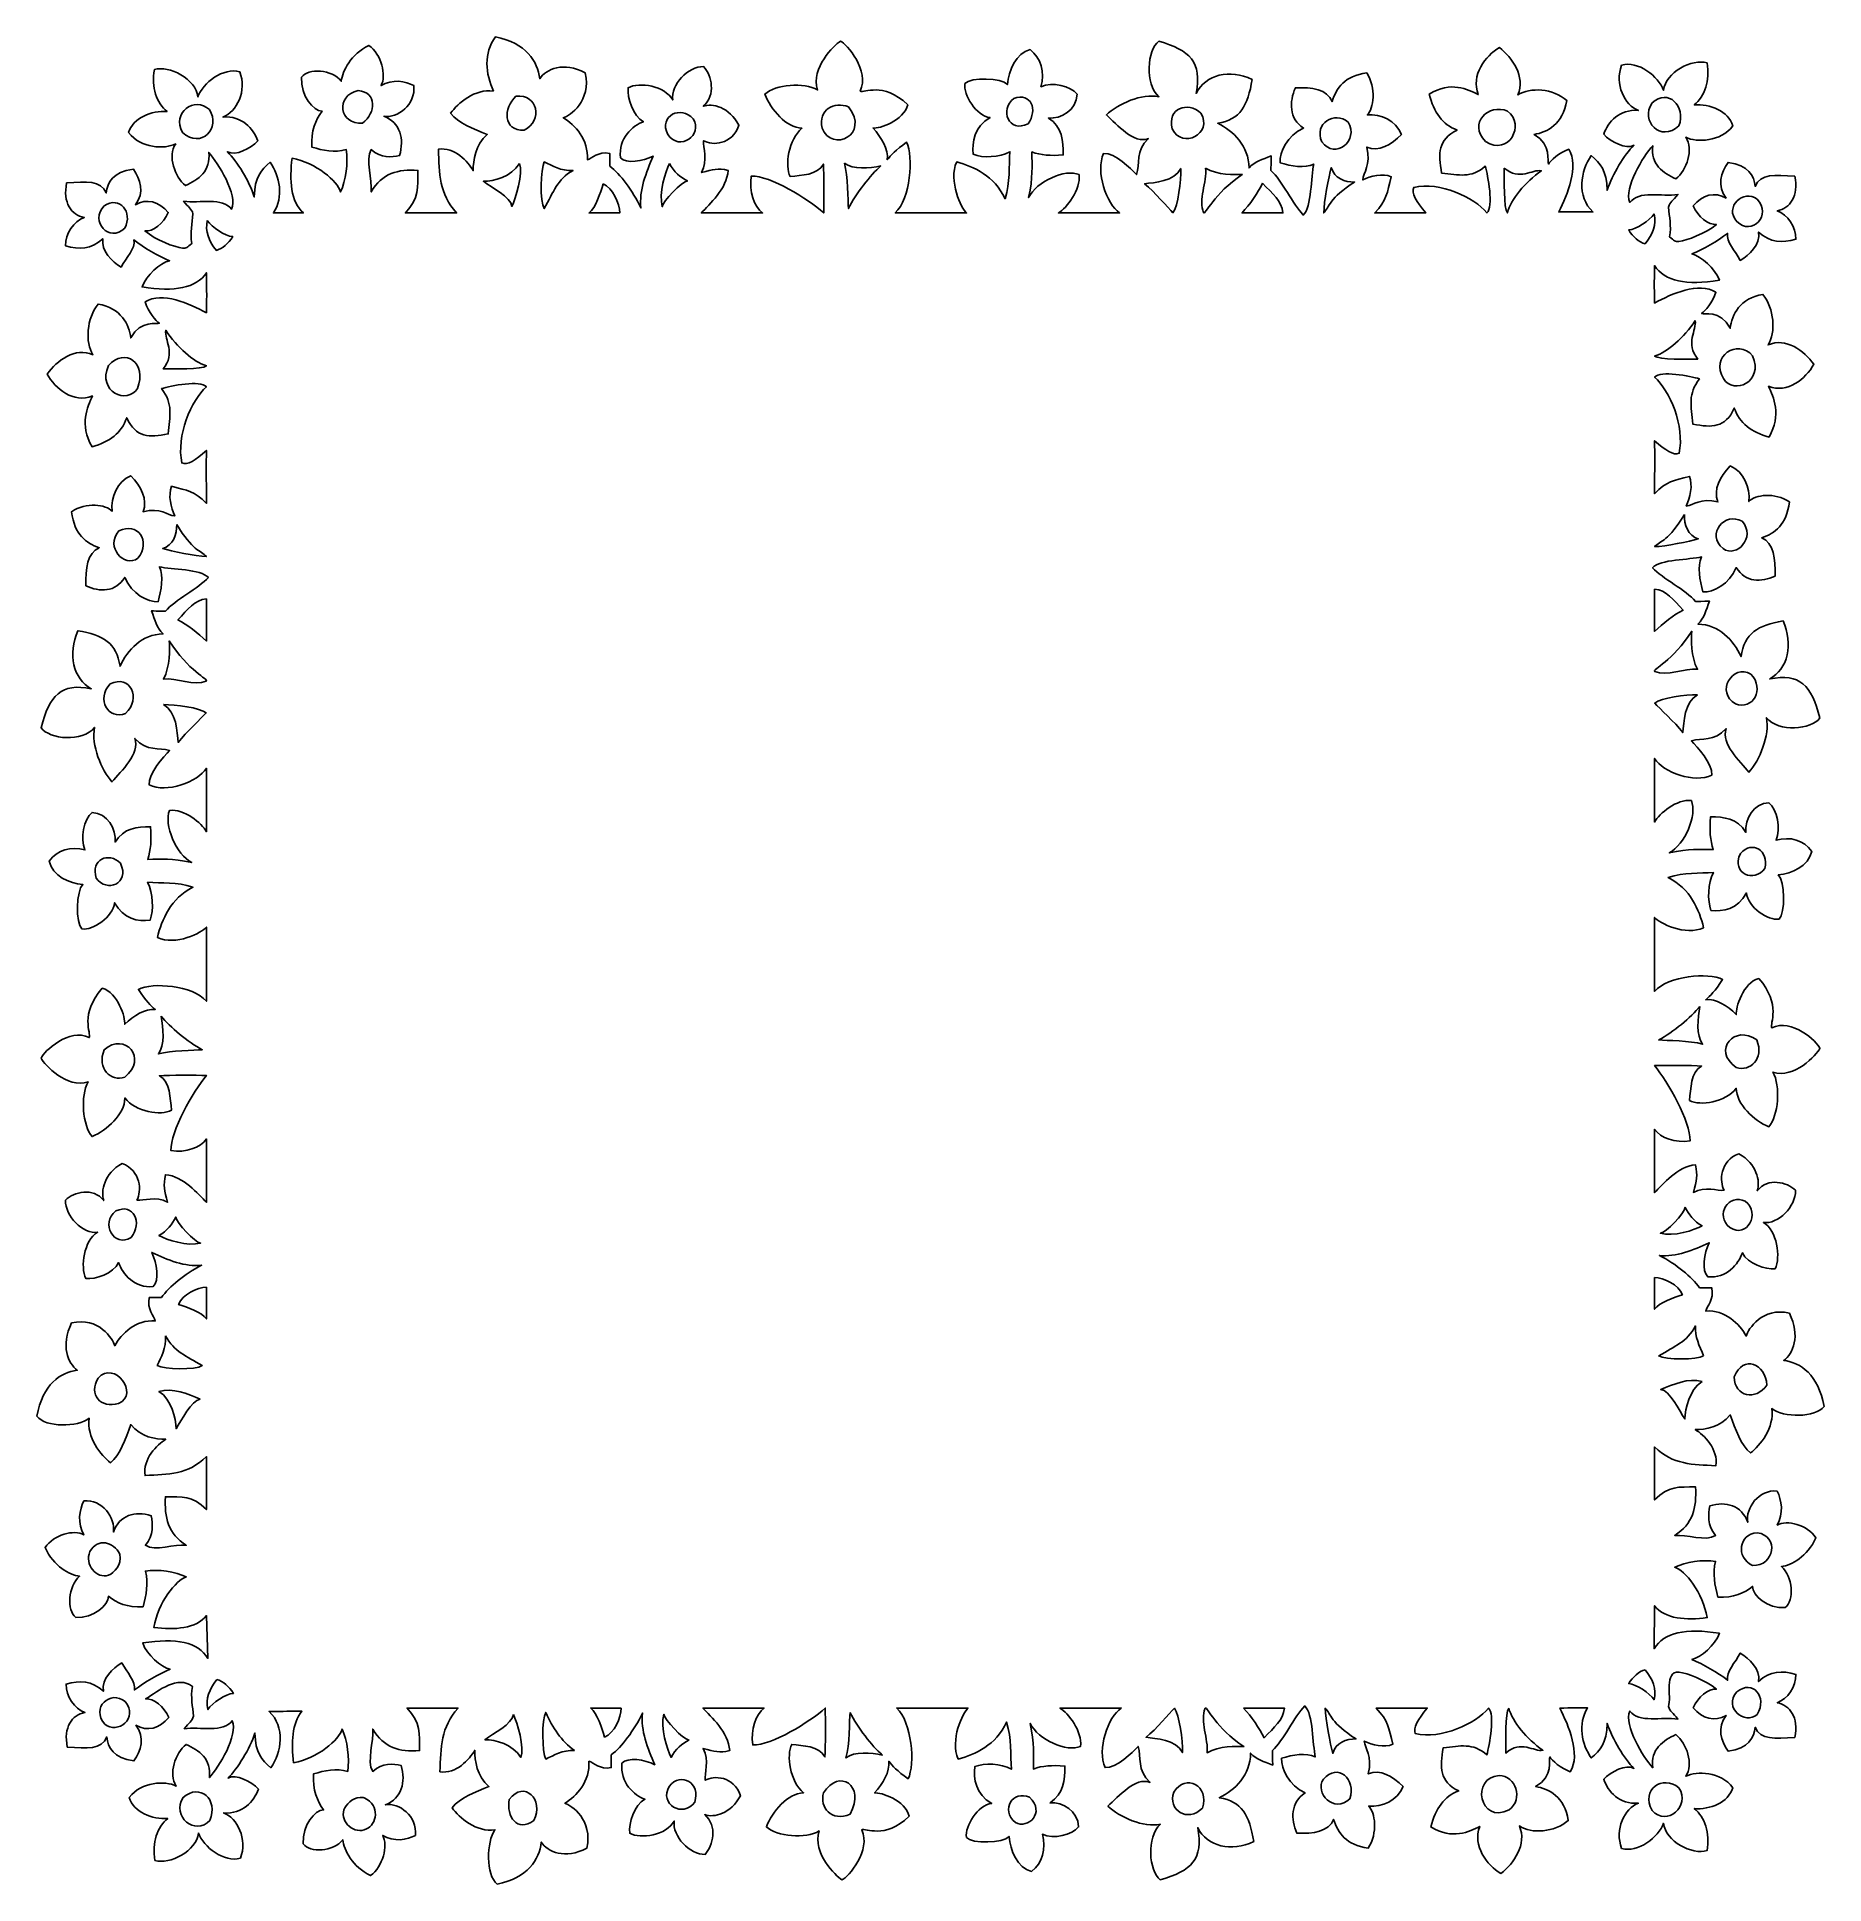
# Model space of a CAD drawing. Header units: centimetres. Extents: x -8 to 6.9, y -4.8 to 10.6.
import ezdxf

# ---------------------------------------------------------------- set-up
doc = ezdxf.new("R2010")
doc.units = ezdxf.units.CM
doc.header["$MEASUREMENT"] = 0
doc.layers.add('Layer 1', color=7, linetype='Continuous')

msp = doc.modelspace()

# ---------------------------------------------------------------- linework, layer by layer
at = {"layer": 'Layer 1', "color": 56}
for points, knots in [([(-4.15519, 10.11033), (-4.30963, 10.13532), (-4.45126, 10.00797), (-4.51144, 9.92757), (-4.51144, 9.92757), (-4.45132, 9.8464), (-4.32026, 9.79437), (-4.20609, 9.75141), (-4.20609, 9.75141), (-4.30702, 9.66342), (-4.32325, 9.53727), (-4.32325, 9.44919), (-4.32325, 9.44919), (-4.36629, 9.52471), (-4.48048, 9.64965), (-4.61323, 9.6281), (-4.61323, 9.6281), (-4.60441, 9.42587), (-4.60617, 9.25732), (-4.46214, 9.09853), (-4.46214, 9.09853), (-4.46214, 9.09853), (-4.88624, 9.09853), (-4.88624, 9.09853), (-4.88624, 9.09853), (-4.77114, 9.22209), (-4.78489, 9.30754), (-4.78286, 9.45195), (-4.78286, 9.45195), (-4.95056, 9.46419), (-5.08005, 9.42717), (-5.17144, 9.27304), (-5.17144, 9.27304), (-5.16077, 9.37267), (-5.22302, 9.54126), (-5.17144, 9.62536), (-5.17144, 9.62536), (-5.08946, 9.54705), (-5.00158, 9.5643), (-4.93553, 9.57527), (-4.93553, 9.57527), (-4.89513, 9.71326), (-4.92993, 9.85025), (-5.06541, 9.90281), (-5.06541, 9.90281), (-4.95306, 9.88206), (-4.80005, 9.99829), (-4.81678, 10.15659), (-4.81678, 10.15659), (-4.88589, 10.19628), (-4.99787, 10.21384), (-5.08927, 10.15714), (-5.08927, 10.15714), (-5.04288, 10.24029), (-5.08697, 10.41788), (-5.18999, 10.49129), (-5.18999, 10.49129), (-5.34143, 10.41788), (-5.41042, 10.27904), (-5.42007, 10.19347), (-5.42007, 10.19347), (-5.49848, 10.29348), (-5.69409, 10.306), (-5.74981, 10.22705), (-5.74981, 10.22705), (-5.75891, 10.07157), (-5.65192, 9.94498), (-5.58017, 9.9452), (-5.58017, 9.9452), (-5.63345, 9.87135), (-5.67279, 9.78303), (-5.66499, 9.64573), (-5.66499, 9.64573), (-5.57075, 9.61813), (-5.47736, 9.59782), (-5.37872, 9.62536), (-5.37872, 9.62536), (-5.36287, 9.51735), (-5.38264, 9.36439), (-5.4259, 9.27304), (-5.4259, 9.27304), (-5.45025, 9.36169), (-5.63021, 9.51653), (-5.82933, 9.55269), (-5.82933, 9.55269), (-5.85188, 9.37475), (-5.84062, 9.18823), (-5.73444, 9.09853), (-5.73444, 9.09853), (-5.73444, 9.09853), (-5.98466, 9.09853), (-5.98466, 9.09853), (-5.98466, 9.09853), (-5.89634, 9.22848), (-5.93126, 9.40692), (-6.0117, 9.51966), (-6.0117, 9.51966), (-6.08481, 9.45452), (-6.14092, 9.39998), (-6.14317, 9.23175), (-6.14317, 9.23175), (-6.18617, 9.3633), (-6.28664, 9.52788), (-6.36635, 9.60664), (-6.36635, 9.60664), (-6.30206, 9.56798), (-6.17061, 9.63532), (-6.11507, 9.69692), (-6.11507, 9.69692), (-6.1507, 9.80072), (-6.24421, 9.90753), (-6.40399, 9.89565), (-6.40399, 9.89565), (-6.28837, 9.93681), (-6.2026, 10.11694), (-6.26457, 10.27164), (-6.26457, 10.27164), (-6.39795, 10.31271), (-6.57347, 10.17823), (-6.61233, 10.063), (-6.61233, 10.063), (-6.62738, 10.21257), (-6.85169, 10.32838), (-6.97388, 10.29035), (-6.97388, 10.29035), (-7.00022, 10.14362), (-6.95575, 10.01173), (-6.86785, 9.94079), (-6.86785, 9.94079), (-6.99759, 9.95182), (-7.15148, 9.88967), (-7.18805, 9.76683), (-7.18805, 9.76683), (-7.08696, 9.63254), (-6.88887, 9.62749), (-6.79682, 9.67215), (-6.79682, 9.67215), (-6.86547, 9.57112), (-6.80479, 9.39838), (-6.71518, 9.32589), (-6.71518, 9.32589), (-6.6099, 9.37352), (-6.50208, 9.44651), (-6.52221, 9.60169), (-6.52221, 9.60169), (-6.4452, 9.51317), (-6.27776, 9.25027), (-6.33242, 9.12937), (-6.33242, 9.12937), (-6.40453, 9.23181), (-6.59855, 9.17616), (-6.73108, 9.19598), (-6.73108, 9.19598), (-6.68988, 9.14257), (-6.66561, 9.13546), (-6.65315, 9.09139), (-6.65315, 9.09139), (-6.65936, 9.00973), (-6.67932, 8.9355), (-6.66269, 8.84367), (-6.66269, 8.84367), (-6.70174, 8.81438), (-6.70633, 8.80055), (-6.74062, 8.80569), (-6.74062, 8.80569), (-6.80695, 8.81328), (-6.9615, 8.8719), (-7.05234, 8.94827), (-7.05234, 8.94827), (-6.98679, 8.94005), (-6.89808, 9.01139), (-6.85884, 9.10241), (-6.85884, 9.10241), (-6.93258, 9.19247), (-7.03989, 9.22275), (-7.13239, 9.16572), (-7.13239, 9.16572), (-7.05261, 9.26818), (-7.09275, 9.37827), (-7.14882, 9.46244), (-7.14882, 9.46244), (-7.32008, 9.44114), (-7.36461, 9.34966), (-7.37465, 9.26426), (-7.37465, 9.26426), (-7.41867, 9.37331), (-7.53872, 9.35747), (-7.70333, 9.34849), (-7.70333, 9.34849), (-7.7381, 9.18238), (-7.66273, 9.08148), (-7.55755, 9.06003), (-7.55755, 9.06003), (-7.64186, 9.02975), (-7.71494, 8.92607), (-7.71288, 8.82497), (-7.71288, 8.82497), (-7.59987, 8.79156), (-7.49839, 8.79449), (-7.40276, 8.88387), (-7.40276, 8.88387), (-7.41777, 8.77995), (-7.327, 8.69393), (-7.25061, 8.64771), (-7.25061, 8.64771), (-7.21084, 8.72478), (-7.12793, 8.80478), (-7.14511, 8.87341), (-7.14511, 8.87341), (-7.06103, 8.80929), (-6.94308, 8.73947), (-6.84771, 8.70111), (-6.84771, 8.70111), (-6.92509, 8.68314), (-7.04204, 8.58107), (-7.07619, 8.48256), (-7.07619, 8.48256), (-6.80503, 8.44032), (-6.62765, 8.47244), (-6.54129, 8.60037), (-6.54129, 8.60037), (-6.5408, 8.51535), (-6.53712, 8.41256), (-6.54129, 8.26787), (-6.54129, 8.26787), (-6.68262, 8.34332), (-6.90826, 8.44803), (-7.05127, 8.3576), (-7.05127, 8.3576), (-7.02439, 8.274), (-6.95933, 8.19835), (-6.93252, 8.18144), (-6.93252, 8.18144), (-6.94917, 8.16755), (-7.08746, 8.21584), (-7.17002, 8.05813), (-7.17002, 8.05813), (-7.18522, 8.17042), (-7.25199, 8.30907), (-7.44145, 8.33998), (-7.44145, 8.33998), (-7.53791, 8.22281), (-7.55021, 8.02192), (-7.48545, 7.91885), (-7.48545, 7.91885), (-7.63283, 7.98551), (-7.78574, 7.86934), (-7.86555, 7.75866), (-7.86555, 7.75866), (-7.79825, 7.63503), (-7.64545, 7.51259), (-7.48863, 7.5759), (-7.48863, 7.5759), (-7.53011, 7.48676), (-7.5997, 7.33918), (-7.49234, 7.15312), (-7.49234, 7.15312), (-7.34559, 7.19473), (-7.24759, 7.26767), (-7.20395, 7.39424), (-7.20395, 7.39424), (-7.12685, 7.22696), (-7.01801, 7.23118), (-6.85937, 7.25992), (-6.85937, 7.25992), (-6.84537, 7.4105), (-6.81608, 7.51314), (-6.9145, 7.63756), (-6.9145, 7.63756), (-6.83993, 7.66045), (-6.58899, 7.70987), (-6.54129, 7.65132), (-6.54129, 7.65132), (-6.66752, 7.5423), (-6.79261, 7.24378), (-6.74592, 7.0188), (-6.74592, 7.0188), (-6.69977, 6.997), (-6.63198, 7.04232), (-6.54129, 7.12284), (-6.54129, 7.12284), (-6.54524, 6.86367), (-6.54129, 6.94668), (-6.54129, 6.68245), (-6.54129, 6.68245), (-6.64417, 6.78719), (-6.69761, 6.78882), (-6.83074, 6.82503), (-6.83074, 6.82503), (-6.86177, 6.75226), (-6.83557, 6.64588), (-6.80529, 6.57841), (-6.80529, 6.57841), (-6.86752, 6.58426), (-6.91986, 6.65021), (-7.06823, 6.61364), (-7.06823, 6.61364), (-7.02729, 6.71693), (-7.08603, 6.82283), (-7.17001, 6.91311), (-7.17001, 6.91311), (-7.28291, 6.86497), (-7.33528, 6.73278), (-7.32587, 6.6175), (-7.32587, 6.6175), (-7.37551, 6.67398), (-7.54168, 6.69613), (-7.66197, 6.61365), (-7.66197, 6.61365), (-7.63929, 6.42146), (-7.54272, 6.35253), (-7.43295, 6.31418), (-7.43295, 6.31418), (-7.5312, 6.27224), (-7.54832, 6.13899), (-7.54322, 5.9971), (-7.54322, 5.9971), (-7.43064, 5.94481), (-7.29594, 5.94108), (-7.2209, 6.06756), (-7.2209, 6.06756), (-7.16204, 5.92755), (-7.02833, 5.8611), (-6.94258, 5.86498), (-6.94258, 5.86498), (-6.91627, 5.96159), (-6.8958, 6.0767), (-6.93251, 6.15564), (-6.93251, 6.15564), (-6.83293, 6.13163), (-6.58932, 6.13884), (-6.52431, 6.06591), (-6.52431, 6.06591), (-6.60593, 5.97729), (-6.80352, 5.88017), (-6.88162, 5.78571), (-6.88162, 5.78571), (-6.95062, 5.78743), (-6.97941, 5.78759), (-6.99719, 5.78956), (-6.99719, 5.78956), (-6.96844, 5.70889), (-6.95442, 5.64936), (-6.90177, 5.59744), (-6.90177, 5.59744), (-7.07811, 5.59496), (-7.19668, 5.46317), (-7.25961, 5.3277), (-7.25961, 5.3277), (-7.28701, 5.52084), (-7.3997, 5.58825), (-7.60949, 5.62386), (-7.60949, 5.62386), (-7.69704, 5.43108), (-7.64933, 5.22301), (-7.49869, 5.14108), (-7.49869, 5.14108), (-7.74967, 5.192), (-7.84501, 5.08867), (-7.91643, 4.81684), (-7.91643, 4.81684), (-7.84588, 4.72051), (-7.57323, 4.69335), (-7.47165, 4.81904), (-7.47165, 4.81904), (-7.50058, 4.67424), (-7.41418, 4.46382), (-7.3264, 4.36598), (-7.3264, 4.36598), (-7.25086, 4.45825), (-7.08936, 4.60095), (-7.13608, 4.72875), (-7.13608, 4.72875), (-7.03715, 4.61334), (-6.93285, 4.65719), (-6.84769, 4.62691), (-6.84769, 4.62691), (-6.89548, 4.57648), (-7.02571, 4.43933), (-7.01733, 4.3412), (-7.01733, 4.3412), (-6.87529, 4.26969), (-6.61112, 4.36635), (-6.54127, 4.48047), (-6.54127, 4.48047), (-6.54127, 4.48047), (-6.54127, 3.952), (-6.54127, 3.952), (-6.54127, 3.952), (-6.57915, 4.02301), (-6.72751, 4.14458), (-6.84768, 4.12981), (-6.84768, 4.12981), (-6.89769, 4.01152), (-6.79349, 3.76303), (-6.66372, 3.69492), (-6.66372, 3.69492), (-6.83153, 3.73243), (-6.91265, 3.72412), (-7.02951, 3.72244), (-7.02951, 3.72244), (-7.00287, 3.79948), (-6.99702, 3.88335), (-7.00618, 3.99383), (-7.00618, 3.99383), (-7.11808, 3.99534), (-7.22863, 3.98341), (-7.30093, 3.86612), (-7.30093, 3.86612), (-7.29211, 3.97491), (-7.36224, 4.10631), (-7.49231, 4.11219), (-7.49231, 4.11219), (-7.55711, 4.05614), (-7.5946, 3.8972), (-7.55168, 3.80061), (-7.55168, 3.80061), (-7.66639, 3.83415), (-7.78157, 3.80175), (-7.84855, 3.70703), (-7.84855, 3.70703), (-7.82087, 3.5834), (-7.68138, 3.52324), (-7.56864, 3.51216), (-7.56864, 3.51216), (-7.62352, 3.4654), (-7.6297, 3.19152), (-7.57712, 3.14333), (-7.57712, 3.14333), (-7.48527, 3.13076), (-7.3193, 3.24085), (-7.30463, 3.36188), (-7.30463, 3.36188), (-7.23118, 3.22404), (-7.10832, 3.20358), (-7.00988, 3.21655), (-7.00988, 3.21655), (-6.97841, 3.30113), (-6.98491, 3.44042), (-7.03055, 3.53198), (-7.03055, 3.53198), (-6.91364, 3.52262), (-6.78709, 3.53629), (-6.65363, 3.49069), (-6.65363, 3.49069), (-6.83912, 3.39865), (-6.91213, 3.22074), (-6.94944, 3.07287), (-6.94944, 3.07287), (-6.79799, 3.00002), (-6.57542, 3.11257), (-6.54124, 3.1593), (-6.54124, 3.1593), (-6.54124, 3.1593), (-6.54124, 2.54275), (-6.54124, 2.54275), (-6.54124, 2.54275), (-6.65385, 2.67428), (-6.99009, 2.70257), (-7.10689, 2.64129), (-7.10689, 2.64129), (-7.04402, 2.54406), (-7.00358, 2.5052), (-6.96641, 2.47394), (-6.96641, 2.47394), (-7.04932, 2.48367), (-7.14601, 2.42382), (-7.22087, 2.35063), (-7.22087, 2.35063), (-7.21331, 2.40424), (-7.27889, 2.6162), (-7.40747, 2.6501), (-7.40747, 2.6501), (-7.59893, 2.43293), (-7.4957, 2.27485), (-7.51615, 2.24053), (-7.51615, 2.24053), (-7.67992, 2.32285), (-7.89362, 2.12636), (-7.9164, 2.06878), (-7.9164, 2.06878), (-7.8843, 2.01545), (-7.70423, 1.81226), (-7.5257, 1.8728), (-7.5257, 1.8728), (-7.58995, 1.75655), (-7.57098, 1.50689), (-7.4923, 1.41699), (-7.4923, 1.41699), (-7.36881, 1.46767), (-7.22127, 1.60282), (-7.21928, 1.73793), (-7.21928, 1.73793), (-7.1312, 1.62174), (-6.91763, 1.58801), (-6.83176, 1.63664), (-6.83176, 1.63664), (-6.84373, 1.7343), (-6.84125, 1.86948), (-6.93195, 1.9229), (-6.93195, 1.9229), (-6.85225, 1.92863), (-6.62607, 1.9262), (-6.54125, 1.9262), (-6.54125, 1.9262), (-6.65233, 1.78961), (-6.84147, 1.46378), (-6.83653, 1.30029), (-6.83653, 1.30029), (-6.71215, 1.2812), (-6.59342, 1.3237), (-6.54125, 1.39773), (-6.54125, 1.39773), (-6.54125, 1.39773), (-6.54125, 0.86926), (-6.54125, 0.86926), (-6.54125, 0.86926), (-6.61042, 0.93734), (-6.7329, 1.08991), (-6.88159, 1.09992), (-6.88159, 1.09992), (-6.90231, 1.00833), (-6.88886, 0.97188), (-6.86463, 0.87091), (-6.86463, 0.87091), (-6.96302, 0.92522), (-7.06337, 0.88244), (-7.11909, 0.88853), (-7.11909, 0.88853), (-7.07927, 0.96189), (-7.08363, 1.13454), (-7.24314, 1.19295), (-7.24314, 1.19295), (-7.39089, 1.10923), (-7.42152, 0.96482), (-7.39476, 0.88522), (-7.39476, 0.88522), (-7.48573, 0.99799), (-7.64154, 0.95736), (-7.71284, 0.88852), (-7.71284, 0.88852), (-7.71735, 0.7555), (-7.56755, 0.60318), (-7.44566, 0.62208), (-7.44566, 0.62208), (-7.56015, 0.55408), (-7.59161, 0.33294), (-7.5432, 0.23674), (-7.5432, 0.23674), (-7.46503, 0.22638), (-7.31609, 0.27866), (-7.27177, 0.36886), (-7.27177, 0.36886), (-7.23911, 0.27554), (-7.13868, 0.1518), (-6.98338, 0.17068), (-6.98338, 0.17068), (-6.93067, 0.21992), (-6.95417, 0.3657), (-6.99557, 0.45308), (-6.99557, 0.45308), (-6.86575, 0.39262), (-6.71891, 0.3298), (-6.58154, 0.34739), (-6.58154, 0.34739), (-6.72294, 0.27327), (-6.84983, 0.16947), (-6.91552, 0.0782), (-6.91552, 0.0782), (-6.91552, 0.0782), (-7.0173, 0.0782), (-7.0173, 0.0782), (-7.0173, 0.0782), (-7.03621, -0.02387), (-6.97759, -0.07283), (-6.96641, -0.11557), (-6.96641, -0.11557), (-7.12833, -0.10309), (-7.24726, -0.22279), (-7.30357, -0.32256), (-7.30357, -0.32256), (-7.31888, -0.26505), (-7.43903, -0.07914), (-7.66194, -0.13319), (-7.66194, -0.13319), (-7.75575, -0.32209), (-7.69277, -0.47097), (-7.61476, -0.52569), (-7.61476, -0.52569), (-7.75542, -0.5436), (-7.90259, -0.64408), (-7.95033, -0.90828), (-7.95033, -0.90828), (-7.87915, -1.0043), (-7.61164, -1.00124), (-7.51563, -0.9259), (-7.51563, -0.9259), (-7.53969, -1.08628), (-7.41706, -1.23334), (-7.33963, -1.29583), (-7.33963, -1.29583), (-7.26146, -1.2334), (-7.21136, -1.0973), (-7.16999, -0.97875), (-7.16999, -0.97875), (-7.08525, -1.08355), (-6.96377, -1.10041), (-6.87895, -1.10041), (-6.87895, -1.10041), (-6.95168, -1.1451), (-7.07199, -1.26368), (-7.05124, -1.40153), (-7.05124, -1.40153), (-6.85649, -1.39237), (-6.69417, -1.3942), (-6.54126, -1.24464), (-6.54126, -1.24464), (-6.54126, -1.24464), (-6.54126, -1.68503), (-6.54126, -1.68503), (-6.54126, -1.68503), (-6.66025, -1.56551), (-6.74254, -1.57979), (-6.8816, -1.57768), (-6.8816, -1.57768), (-6.89339, -1.75182), (-6.85774, -1.88628), (-6.70931, -1.98119), (-6.70931, -1.98119), (-6.80526, -1.97011), (-6.9676, -2.03476), (-7.04859, -1.98119), (-7.04859, -1.98119), (-6.97317, -1.89606), (-6.98979, -1.8048), (-7.00035, -1.73622), (-7.00035, -1.73622), (-7.13323, -1.69427), (-7.26463, -1.73096), (-7.31525, -1.87164), (-7.31525, -1.87164), (-7.29527, -1.75498), (-7.40773, -1.59554), (-7.56017, -1.61291), (-7.56017, -1.61291), (-7.59839, -1.68468), (-7.6153, -1.80095), (-7.5607, -1.89586), (-7.5607, -1.89586), (-7.64077, -1.84769), (-7.81179, -1.89347), (-7.88249, -2.00045), (-7.88249, -2.00045), (-7.81179, -2.1577), (-7.6781, -2.22934), (-7.59569, -2.23936), (-7.59569, -2.23936), (-7.692, -2.32078), (-7.70406, -2.52391), (-7.62803, -2.58177), (-7.62803, -2.58177), (-7.4783, -2.59122), (-7.3564, -2.48012), (-7.3566, -2.40561), (-7.3566, -2.40561), (-7.28549, -2.46094), (-7.20043, -2.50179), (-7.06821, -2.49369), (-7.06821, -2.49369), (-7.04163, -2.39583), (-7.02207, -2.29886), (-7.04859, -2.19642), (-7.04859, -2.19642), (-6.94458, -2.17996), (-6.79727, -2.20049), (-6.70931, -2.24541), (-6.70931, -2.24541), (-6.79468, -2.2707), (-6.94379, -2.45757), (-6.97861, -2.66434), (-6.97861, -2.66434), (-6.80725, -2.68776), (-6.62763, -2.67607), (-6.54126, -2.5658), (-6.54126, -2.5658), (-6.54126, -2.5658), (-6.52907, -2.92252), (-6.52907, -2.92252), (-6.52907, -2.92252), (-6.61263, -2.78564), (-6.79279, -2.75085), (-7.07139, -2.79426), (-7.07139, -2.79426), (-7.03723, -2.89276), (-6.92029, -2.99538), (-6.8429, -3.01336), (-6.8429, -3.01336), (-6.93827, -3.05172), (-7.05622, -3.12099), (-7.1403, -3.18511), (-7.1403, -3.18511), (-7.12312, -3.11648), (-7.2055, -3.03648), (-7.24527, -2.95941), (-7.24527, -2.95941), (-7.32166, -3.00563), (-7.41296, -3.09165), (-7.39795, -3.19557), (-7.39795, -3.19557), (-7.49358, -3.10619), (-7.59506, -3.10326), (-7.70808, -3.13667), (-7.70808, -3.13667), (-7.71014, -3.23777), (-7.63653, -3.342), (-7.55222, -3.37228), (-7.55222, -3.37228), (-7.6574, -3.39373), (-7.73278, -3.49408), (-7.69801, -3.66019), (-7.69801, -3.66019), (-7.5334, -3.66918), (-7.41388, -3.68501), (-7.36986, -3.57596), (-7.36986, -3.57596), (-7.35982, -3.66136), (-7.31529, -3.75338), (-7.14403, -3.77469), (-7.14403, -3.77469), (-7.08796, -3.69052), (-7.04728, -3.58044), (-7.12707, -3.47797), (-7.12707, -3.47797), (-7.03458, -3.535), (-6.92779, -3.50472), (-6.85405, -3.41466), (-6.85405, -3.41466), (-6.89329, -3.32364), (-6.98147, -3.25175), (-7.04702, -3.25997), (-7.04702, -3.25997), (-6.93837, -3.19091), (-6.77879, -3.06016), (-6.65791, -3.15593), (-6.65791, -3.15593), (-6.67454, -3.24776), (-6.65458, -3.32144), (-6.64837, -3.4031), (-6.64837, -3.4031), (-6.66083, -3.44717), (-6.68457, -3.45484), (-6.72577, -3.50824), (-6.72577, -3.50824), (-6.59325, -3.48842), (-6.39975, -3.54407), (-6.32764, -3.44163), (-6.32764, -3.44163), (-6.27297, -3.56254), (-6.43988, -3.82544), (-6.5169, -3.91395), (-6.5169, -3.91395), (-6.49676, -3.75877), (-6.60459, -3.68579), (-6.70987, -3.63815), (-6.70987, -3.63815), (-6.79948, -3.71064), (-6.86069, -3.88283), (-6.79204, -3.98386), (-6.79204, -3.98386), (-6.88409, -3.93921), (-7.08165, -3.9448), (-7.18274, -4.0791), (-7.18274, -4.0791), (-7.14618, -4.20194), (-6.99229, -4.26409), (-6.86254, -4.25306), (-6.86254, -4.25306), (-6.95043, -4.324), (-6.99543, -4.45589), (-6.96909, -4.60262), (-6.96909, -4.60262), (-6.8469, -4.64065), (-6.62259, -4.52429), (-6.60754, -4.37472), (-6.60754, -4.37472), (-6.56868, -4.48995), (-6.39262, -4.62442), (-6.25925, -4.58336), (-6.25925, -4.58336), (-6.19728, -4.42866), (-6.28305, -4.24854), (-6.39867, -4.20737), (-6.39867, -4.20737), (-6.23889, -4.21925), (-6.14539, -4.11244), (-6.10975, -4.00864), (-6.10975, -4.00864), (-6.16529, -3.94704), (-6.29727, -3.8797), (-6.36156, -3.91836), (-6.36156, -3.91836), (-6.28185, -3.8396), (-6.18085, -3.67502), (-6.13785, -3.54347), (-6.13785, -3.54347), (-6.1356, -3.71169), (-6.07949, -3.76624), (-6.00638, -3.83138), (-6.00638, -3.83138), (-5.91559, -3.70414), (-5.88323, -3.49338), (-6.02016, -3.36291), (-6.02016, -3.36291), (-5.90082, -3.36291), (-5.83546, -3.36258), (-5.74767, -3.36236), (-5.74767, -3.36236), (-5.82929, -3.45907), (-5.83712, -3.62811), (-5.81659, -3.79009), (-5.81659, -3.79009), (-5.61748, -3.75393), (-5.43751, -3.59909), (-5.41316, -3.51044), (-5.41316, -3.51044), (-5.3699, -3.60178), (-5.35013, -3.75475), (-5.36598, -3.86276), (-5.36598, -3.86276), (-5.46462, -3.83522), (-5.55748, -3.85553), (-5.65172, -3.88313), (-5.65172, -3.88313), (-5.65952, -4.02043), (-5.62018, -4.10875), (-5.5669, -4.1826), (-5.5669, -4.1826), (-5.63865, -4.18239), (-5.74565, -4.30897), (-5.73654, -4.46445), (-5.73654, -4.46445), (-5.68082, -4.5434), (-5.48574, -4.53088), (-5.40733, -4.43087), (-5.40733, -4.43087), (-5.39768, -4.51644), (-5.32816, -4.65527), (-5.17673, -4.72869), (-5.17673, -4.72869), (-5.07371, -4.65528), (-5.02962, -4.47769), (-5.07601, -4.39454), (-5.07601, -4.39454), (-4.98461, -4.45124), (-4.87264, -4.43368), (-4.80352, -4.39399), (-4.80352, -4.39399), (-4.78679, -4.23569), (-4.94033, -4.11891), (-5.05268, -4.13966), (-5.05268, -4.13966), (-4.9172, -4.0871), (-4.88187, -3.95065), (-4.92227, -3.81267), (-4.92227, -3.81267), (-4.98832, -3.8017), (-5.07673, -3.78445), (-5.15871, -3.86276), (-5.15871, -3.86276), (-5.21029, -3.77866), (-5.14804, -3.61008), (-5.15871, -3.51044), (-5.15871, -3.51044), (-5.06731, -3.66457), (-4.9373, -3.70159), (-4.7696, -3.68935), (-4.7696, -3.68935), (-4.77163, -3.54494), (-4.75841, -3.4595), (-4.87351, -3.33593), (-4.87351, -3.33593), (-4.87351, -3.33593), (-4.44941, -3.33593), (-4.44941, -3.33593), (-4.44941, -3.33593), (-4.59343, -3.49472), (-4.59114, -3.66328), (-4.59997, -3.8655), (-4.59997, -3.8655), (-4.46722, -3.88705), (-4.35356, -3.76211), (-4.31052, -3.68659), (-4.31052, -3.68659), (-4.31052, -3.77467), (-4.29376, -3.90082), (-4.19283, -3.98881), (-4.19283, -3.98881), (-4.307, -4.03177), (-4.43807, -4.0838), (-4.49818, -4.16497), (-4.49818, -4.16497), (-4.43801, -4.24538), (-4.29691, -4.37272), (-4.14246, -4.34773), (-4.14246, -4.34773), (-4.21502, -4.44743), (-4.21744, -4.72522), (-4.12497, -4.79913), (-4.12497, -4.79913), (-3.87054, -4.74955), (-3.77431, -4.59674), (-3.75706, -4.45067), (-3.75706, -4.45067), (-3.70436, -4.53168), (-3.56046, -4.59708), (-3.37855, -4.49966), (-3.37855, -4.49966), (-3.3265, -4.2682), (-3.50606, -4.14343), (-3.56144, -4.12753), (-3.56144, -4.12753), (-3.46537, -4.06906), (-3.34957, -3.94556), (-3.36158, -3.77742), (-3.36158, -3.77742), (-3.32042, -3.78903), (-3.27327, -3.8499), (-3.17497, -3.83027), (-3.17497, -3.83027), (-3.17497, -3.83027), (-3.17497, -3.72458), (-3.17497, -3.72458), (-3.17497, -3.72458), (-3.08708, -3.65637), (-2.98711, -3.5246), (-2.91574, -3.37777), (-2.91574, -3.37777), (-2.93267, -3.52042), (-2.87218, -3.67235), (-2.81396, -3.80715), (-2.81396, -3.80715), (-2.89811, -3.76416), (-3.03903, -3.74031), (-3.08645, -3.79504), (-3.08645, -3.79504), (-3.10464, -3.95631), (-2.98547, -4.06059), (-2.8956, -4.09451), (-2.8956, -4.09451), (-2.98246, -4.14053), (-3.03228, -4.29519), (-3.0223, -4.37636), (-3.0223, -4.37636), (-2.92965, -4.42662), (-2.71722, -4.39396), (-2.65174, -4.27507), (-2.65174, -4.27507), (-2.66995, -4.40164), (-2.52273, -4.55721), (-2.39463, -4.55252), (-2.39463, -4.55252), (-2.32834, -4.47848), (-2.28974, -4.31613), (-2.39834, -4.22167), (-2.39834, -4.22167), (-2.32169, -4.24946), (-2.18209, -4.21766), (-2.10147, -4.06423), (-2.10147, -4.06423), (-2.15772, -3.89859), (-2.32398, -3.89461), (-2.39463, -3.93597), (-2.39463, -3.93597), (-2.40049, -3.87811), (-2.35929, -3.7739), (-2.41159, -3.67173), (-2.41159, -3.67173), (-2.31436, -3.6969), (-2.27926, -3.71086), (-2.19106, -3.68935), (-2.19106, -3.68935), (-2.2007, -3.53495), (-2.34815, -3.40776), (-2.41371, -3.33593), (-2.41371, -3.33593), (-2.41371, -3.33593), (-1.90479, -3.33593), (-1.90479, -3.33593), (-1.90479, -3.33593), (-1.97608, -3.3901), (-2.01701, -3.5134), (-1.99862, -3.64255), (-1.99862, -3.64255), (-1.84118, -3.64767), (-1.52741, -3.45128), (-1.39587, -3.33593), (-1.39587, -3.33593), (-1.39587, -3.42401), (-1.39353, -3.65888), (-1.39905, -3.74164), (-1.39905, -3.74164), (-1.45049, -3.64746), (-1.58067, -3.65003), (-1.67472, -3.6376), (-1.67472, -3.6376), (-1.72155, -3.72677), (-1.68907, -3.94855), (-1.57718, -4.04001), (-1.57718, -4.04001), (-1.70729, -4.04207), (-1.83691, -4.19528), (-1.88571, -4.32351), (-1.88571, -4.32351), (-1.79914, -4.40521), (-1.55925, -4.42436), (-1.44729, -4.35764), (-1.44729, -4.35764), (-1.5056, -4.54303), (-1.30939, -4.73057), (-1.25804, -4.7639), (-1.25804, -4.7639), (-1.20258, -4.74025), (-1.0139, -4.51834), (-1.09317, -4.34828), (-1.09317, -4.34828), (-1.06013, -4.32705), (-0.90736, -4.43424), (-0.69823, -4.23543), (-0.69823, -4.23543), (-0.73087, -4.10191), (-0.93499, -4.03381), (-0.98662, -4.04166), (-0.98662, -4.04166), (-0.91614, -3.96393), (-0.8585, -3.86352), (-0.86787, -3.77742), (-0.86787, -3.77742), (-0.83776, -3.81603), (-0.80088, -3.85802), (-0.70724, -3.9233), (-0.70724, -3.9233), (-0.64822, -3.80202), (-0.67547, -3.45286), (-0.80213, -3.33592), (-0.80213, -3.33592), (-0.80213, -3.33592), (-0.20839, -3.33592), (-0.20839, -3.33592), (-0.20839, -3.33592), (-0.25339, -3.37141), (-0.36125, -3.60254), (-0.29109, -3.7598), (-0.29109, -3.7598), (-0.14868, -3.72106), (0.02211, -3.64524), (0.11075, -3.45263), (0.11075, -3.45263), (0.15466, -3.59122), (0.14203, -3.72263), (0.15104, -3.84403), (0.15104, -3.84403), (0.06286, -3.79663), (-0.0718, -3.78988), (-0.15325, -3.82256), (-0.15325, -3.82256), (-0.16574, -3.92478), (-0.14551, -4.05236), (-0.01277, -4.12863), (-0.01277, -4.12863), (-0.12932, -4.14386), (-0.23534, -4.3162), (-0.22323, -4.41158), (-0.22323, -4.41158), (-0.17682, -4.46618), (0.0864, -4.45976), (0.13143, -4.40277), (0.13143, -4.40277), (0.1421, -4.51984), (0.20056, -4.66468), (0.31962, -4.69343), (0.31962, -4.69343), (0.41084, -4.62387), (0.44151, -4.50427), (0.40921, -4.38515), (0.40921, -4.38515), (0.50222, -4.42972), (0.65581, -4.39079), (0.70979, -4.32349), (0.70979, -4.32349), (0.70412, -4.18843), (0.57706, -4.11505), (0.47229, -4.12421), (0.47229, -4.12421), (0.58524, -4.04913), (0.59726, -3.93488), (0.59581, -3.81869), (0.59581, -3.81869), (0.48942, -3.80918), (0.40864, -3.81469), (0.33446, -3.84236), (0.33446, -3.84236), (0.33607, -3.72101), (0.34355, -3.63733), (0.30742, -3.46307), (0.30742, -3.46307), (0.37301, -3.59782), (0.61283, -3.70603), (0.72675, -3.65409), (0.72675, -3.65409), (0.74097, -3.5293), (0.62337, -3.37524), (0.55499, -3.33591), (0.55499, -3.33591), (0.55499, -3.33591), (1.06391, -3.33591), (1.06391, -3.33591), (1.06391, -3.33591), (0.95401, -3.40844), (0.86145, -3.68275), (0.93032, -3.83025), (0.93032, -3.83025), (1.02481, -3.83896), (1.15636, -3.70372), (1.20493, -3.65409), (1.20493, -3.65409), (1.23409, -3.74252), (1.19239, -3.85082), (1.30353, -3.95356), (1.30353, -3.95356), (1.18046, -3.90505), (1.04251, -4.07275), (0.95365, -4.15119), (0.95365, -4.15119), (1.04786, -4.24235), (1.25104, -4.33206), (1.39048, -4.30202), (1.39048, -4.30202), (1.26944, -4.4075), (1.29559, -4.69063), (1.38836, -4.76388), (1.38836, -4.76388), (1.65013, -4.68972), (1.74911, -4.59072), (1.70008, -4.33009), (1.70008, -4.33009), (1.77899, -4.48651), (1.97988, -4.53605), (2.16553, -4.44514), (2.16553, -4.44514), (2.13123, -4.22729), (2.06578, -4.11026), (1.87979, -4.08181), (1.87979, -4.08181), (2.01025, -4.01646), (2.13716, -3.89334), (2.13955, -3.71023), (2.13955, -3.71023), (2.18955, -3.76491), (2.24688, -3.77947), (2.32456, -3.80932), (2.32456, -3.80932), (2.32266, -3.79086), (2.32303, -3.76097), (2.32138, -3.68931), (2.32138, -3.68931), (2.41235, -3.60822), (2.50534, -3.40304), (2.59068, -3.31828), (2.59068, -3.31828), (2.66091, -3.38578), (2.6545, -3.63875), (2.67762, -3.74216), (2.67762, -3.74216), (2.6016, -3.70405), (2.49022, -3.7253), (2.39718, -3.75262), (2.39718, -3.75262), (2.39345, -3.84166), (2.45796, -3.98051), (2.5928, -4.04163), (2.5928, -4.04163), (2.471, -4.11955), (2.47459, -4.25943), (2.52494, -4.37633), (2.52494, -4.37633), (2.66158, -4.38163), (2.78991, -4.3633), (2.83029, -4.26128), (2.83029, -4.26128), (2.86722, -4.37526), (2.9336, -4.47609), (3.11868, -4.49964), (3.11868, -4.49964), (3.19811, -4.37473), (3.17626, -4.20217), (3.12186, -4.15063), (3.12186, -4.15063), (3.23288, -4.1604), (3.36071, -4.10602), (3.40707, -3.98879), (3.40707, -3.98879), (3.32013, -3.90158), (3.21815, -3.84058), (3.11868, -3.8831), (3.11868, -3.8831), (3.1539, -3.72903), (3.09038, -3.67468), (3.08475, -3.61006), (3.08475, -3.61006), (3.14972, -3.6415), (3.25217, -3.66871), (3.32225, -3.63648), (3.32225, -3.63648), (3.28738, -3.49823), (3.28529, -3.44274), (3.18442, -3.33591), (3.18442, -3.33591), (3.43888, -3.33591), (3.35894, -3.34001), (3.60852, -3.33591), (3.60852, -3.33591), (3.53098, -3.43008), (3.48786, -3.50048), (3.50886, -3.5484), (3.50886, -3.5484), (3.72551, -3.59689), (4.01246, -3.46699), (4.11745, -3.33591), (4.11745, -3.33591), (4.17383, -3.38544), (4.12624, -3.64602), (4.1042, -3.72346), (4.1042, -3.72346), (3.98438, -3.62125), (3.88607, -3.65167), (3.74106, -3.66621), (3.74106, -3.66621), (3.71338, -3.83095), (3.70879, -3.94396), (3.86988, -4.02403), (3.86988, -4.02403), (3.748, -4.06934), (3.67775, -4.17111), (3.63768, -4.3235), (3.63768, -4.3235), (3.81686, -4.43499), (3.95898, -4.36272), (4.04482, -4.31965), (4.04482, -4.31965), (3.98385, -4.4825), (4.10229, -4.64117), (4.22135, -4.71105), (4.22135, -4.71105), (4.32794, -4.62817), (4.43928, -4.46884), (4.37509, -4.3158), (4.37509, -4.3158), (4.47435, -4.38304), (4.6678, -4.37082), (4.78064, -4.27066), (4.78064, -4.27066), (4.75087, -4.07393), (4.61788, -4.00459), (4.50974, -3.98881), (4.50974, -3.98881), (4.66162, -3.90308), (4.61511, -3.75947), (4.62849, -3.74219), (4.62849, -3.74219), (4.64478, -3.77002), (4.71762, -3.83759), (4.79813, -3.8655), (4.79813, -3.8655), (4.88521, -3.71699), (4.78384, -3.48269), (4.71119, -3.33593), (4.71119, -3.33593), (4.80451, -3.33303), (4.87705, -3.33388), (4.9418, -3.33483), (4.9418, -3.33483), (4.8581, -3.46427), (4.89324, -3.6393), (4.97255, -3.75045), (4.97255, -3.75045), (5.04566, -3.68531), (5.10177, -3.63077), (5.10402, -3.46254), (5.10402, -3.46254), (5.14702, -3.59409), (5.24749, -3.75867), (5.3272, -3.83743), (5.3272, -3.83743), (5.26291, -3.79877), (5.13146, -3.86611), (5.07592, -3.92771), (5.07592, -3.92771), (5.11155, -4.03151), (5.20506, -4.13832), (5.36484, -4.12644), (5.36484, -4.12644), (5.24922, -4.1676), (5.16291, -4.34773), (5.22489, -4.50243), (5.22489, -4.50243), (5.35826, -4.5435), (5.53432, -4.40902), (5.57318, -4.29379), (5.57318, -4.29379), (5.58823, -4.44336), (5.81254, -4.55917), (5.93473, -4.52114), (5.93473, -4.52114), (5.96107, -4.37441), (5.9166, -4.24252), (5.8287, -4.17158), (5.8287, -4.17158), (5.95844, -4.18261), (6.11233, -4.12046), (6.1489, -3.99762), (6.1489, -3.99762), (6.04781, -3.86333), (5.84972, -3.85828), (5.75767, -3.90294), (5.75767, -3.90294), (5.82632, -3.80191), (5.76564, -3.62917), (5.67603, -3.55668), (5.67603, -3.55668), (5.57075, -3.60431), (5.46293, -3.6773), (5.48306, -3.83248), (5.48306, -3.83248), (5.40605, -3.74396), (5.23861, -3.48106), (5.29327, -3.36016), (5.29327, -3.36016), (5.36538, -3.4626), (5.5594, -3.40695), (5.69193, -3.42677), (5.69193, -3.42677), (5.65073, -3.37336), (5.62646, -3.36625), (5.614, -3.32218), (5.614, -3.32218), (5.64115, -3.23829), (5.57498, -3.03045), (5.70147, -3.03647), (5.70147, -3.03647), (5.7678, -3.04406), (5.92235, -3.10268), (6.01319, -3.17905), (6.01319, -3.17905), (5.94764, -3.17083), (5.85893, -3.24217), (5.81969, -3.33319), (5.81969, -3.33319), (5.89343, -3.42325), (6.00021, -3.45353), (6.0927, -3.3965), (6.0927, -3.3965), (6.01292, -3.49896), (6.05359, -3.60905), (6.10966, -3.69322), (6.10966, -3.69322), (6.28092, -3.67192), (6.32545, -3.58044), (6.33549, -3.49504), (6.33549, -3.49504), (6.37951, -3.60409), (6.49956, -3.58825), (6.66417, -3.57927), (6.66417, -3.57927), (6.69894, -3.41316), (6.62357, -3.31226), (6.51839, -3.29081), (6.51839, -3.29081), (6.6027, -3.26053), (6.67578, -3.15685), (6.67372, -3.05575), (6.67372, -3.05575), (6.56071, -3.02234), (6.45923, -3.02527), (6.3636, -3.11465), (6.3636, -3.11465), (6.37861, -3.01073), (6.28784, -2.92471), (6.21145, -2.87849), (6.21145, -2.87849), (6.17168, -2.95556), (6.08877, -3.03556), (6.10596, -3.10419), (6.10596, -3.10419), (6.02188, -3.04007), (5.90393, -2.97025), (5.80856, -2.93189), (5.80856, -2.93189), (5.88594, -2.91392), (6.00289, -2.81185), (6.03705, -2.71334), (6.03705, -2.71334), (5.75845, -2.66994), (5.57829, -2.70473), (5.49473, -2.8416), (5.49473, -2.8416), (5.49473, -2.8416), (5.49844, -2.48488), (5.49844, -2.48488), (5.49844, -2.48488), (5.58481, -2.59515), (5.76444, -2.60684), (5.93579, -2.58342), (5.93579, -2.58342), (5.90097, -2.37666), (5.75186, -2.18978), (5.66649, -2.16449), (5.66649, -2.16449), (5.75445, -2.11957), (5.90176, -2.09904), (6.00577, -2.1155), (6.00577, -2.1155), (5.97924, -2.21793), (5.99881, -2.31435), (6.02539, -2.41222), (6.02539, -2.41222), (6.15761, -2.42032), (6.24267, -2.37947), (6.31378, -2.32414), (6.31378, -2.32414), (6.31357, -2.39864), (6.43548, -2.50975), (6.58521, -2.5003), (6.58521, -2.5003), (6.66124, -2.44244), (6.64918, -2.23986), (6.55287, -2.15844), (6.55287, -2.15844), (6.63528, -2.14842), (6.76897, -2.07623), (6.83967, -1.91898), (6.83967, -1.91898), (6.76897, -1.812), (6.59795, -1.76622), (6.51788, -1.81439), (6.51788, -1.81439), (6.57248, -1.71948), (6.55557, -1.6032), (6.51735, -1.53144), (6.51735, -1.53144), (6.36491, -1.51407), (6.25298, -1.67351), (6.27296, -1.79017), (6.27296, -1.79017), (6.22234, -1.64949), (6.09041, -1.6128), (5.95753, -1.65475), (5.95753, -1.65475), (5.94697, -1.72333), (5.93036, -1.81514), (6.00577, -1.90027), (6.00577, -1.90027), (5.92478, -1.95384), (5.76244, -1.88919), (5.66649, -1.90027), (5.66649, -1.90027), (5.81492, -1.80536), (5.85057, -1.67035), (5.83878, -1.49621), (5.83878, -1.49621), (5.69971, -1.49831), (5.61743, -1.48459), (5.49844, -1.60411), (5.49844, -1.60411), (5.49844, -1.60411), (5.49844, -1.16372), (5.49844, -1.16372), (5.49844, -1.16372), (5.65136, -1.31328), (5.81368, -1.3109), (6.00842, -1.32006), (6.00842, -1.32006), (6.02917, -1.18221), (5.90886, -1.06418), (5.83613, -1.01949), (5.83613, -1.01949), (5.92095, -1.01949), (6.04243, -1.00209), (6.12717, -0.89728), (6.12717, -0.89728), (6.16854, -1.01584), (6.21865, -1.15194), (6.29681, -1.21436), (6.29681, -1.21436), (6.37424, -1.15187), (6.49687, -1.00536), (6.47281, -0.84498), (6.47281, -0.84498), (6.56882, -0.92033), (6.83633, -0.92284), (6.90751, -0.82681), (6.90751, -0.82681), (6.85977, -0.56261), (6.71313, -0.46268), (6.57247, -0.44477), (6.57247, -0.44477), (6.65048, -0.39005), (6.71293, -0.24062), (6.61912, -0.05172), (6.61912, -0.05172), (6.39622, 0.00233), (6.27606, -0.18413), (6.26075, -0.24164), (6.26075, -0.24164), (6.20444, -0.14187), (6.08551, -0.02163), (5.92359, -0.0341), (5.92359, -0.0341), (5.93477, 0.00864), (5.99339, 0.0576), (5.97448, 0.15967), (5.97448, 0.15967), (5.97448, 0.15967), (5.8727, 0.15967), (5.8727, 0.15967), (5.8727, 0.15967), (5.80701, 0.25094), (5.68012, 0.35474), (5.53872, 0.42886), (5.53872, 0.42886), (5.67609, 0.41128), (5.82293, 0.4741), (5.95275, 0.53455), (5.95275, 0.53455), (5.91135, 0.44717), (5.88785, 0.30083), (5.94056, 0.2516), (5.94056, 0.2516), (6.09586, 0.23271), (6.19629, 0.35701), (6.22895, 0.45033), (6.22895, 0.45033), (6.27327, 0.36013), (6.4222, 0.30785), (6.50038, 0.31821), (6.50038, 0.31821), (6.54878, 0.41441), (6.51733, 0.63501), (6.40284, 0.703), (6.40284, 0.703), (6.52473, 0.68409), (6.67454, 0.83697), (6.67002, 0.96999), (6.67002, 0.96999), (6.59872, 1.03883), (6.44291, 1.07946), (6.35194, 0.96669), (6.35194, 0.96669), (6.3787, 1.04629), (6.34807, 1.1907), (6.20032, 1.27442), (6.20032, 1.27442), (6.04081, 1.21601), (6.03645, 1.04336), (6.07627, 0.97), (6.07627, 0.97), (6.02055, 0.96391), (5.9202, 1.0067), (5.82181, 0.95238), (5.82181, 0.95238), (5.84605, 1.05334), (5.85949, 1.08979), (5.83877, 1.18139), (5.83877, 1.18139), (5.69008, 1.17138), (5.5676, 1.01826), (5.49843, 0.95018), (5.49843, 0.95018), (5.49843, 0.95018), (5.49843, 1.47865), (5.49843, 1.47865), (5.49843, 1.47865), (5.5506, 1.40462), (5.66933, 1.36212), (5.79371, 1.38121), (5.79371, 1.38121), (5.79864, 1.5447), (5.60951, 1.87053), (5.49843, 2.00712), (5.49843, 2.00712), (5.58325, 2.00712), (5.80943, 2.00955), (5.88914, 2.00382), (5.88914, 2.00382), (5.79844, 1.9504), (5.80091, 1.81522), (5.78894, 1.71756), (5.78894, 1.71756), (5.87481, 1.66893), (6.08892, 1.70266), (6.17699, 1.81885), (6.17699, 1.81885), (6.17897, 1.68374), (6.32599, 1.54914), (6.44948, 1.49846), (6.44948, 1.49846), (6.52816, 1.58836), (6.54713, 1.83746), (6.48288, 1.95372), (6.48288, 1.95372), (6.66142, 1.89317), (6.84148, 2.09692), (6.87358, 2.15025), (6.87358, 2.15025), (6.8508, 2.20784), (6.6371, 2.40377), (6.47333, 2.32145), (6.47333, 2.32145), (6.45288, 2.35576), (6.55611, 2.5144), (6.36465, 2.73157), (6.36465, 2.73157), (6.23607, 2.69767), (6.17049, 2.48571), (6.17804, 2.4321), (6.17804, 2.4321), (6.10318, 2.50529), (6.00649, 2.56514), (5.92358, 2.55541), (5.92358, 2.55541), (5.96076, 2.58667), (6.0012, 2.62553), (6.06406, 2.72276), (6.06406, 2.72276), (5.94727, 2.78404), (5.61102, 2.7552), (5.49841, 2.62367), (5.49841, 2.62367), (5.49841, 2.62367), (5.49841, 3.24022), (5.49841, 3.24022), (5.49841, 3.24022), (5.53259, 3.19349), (5.75516, 3.08149), (5.90661, 3.15434), (5.90661, 3.15434), (5.8693, 3.30222), (5.79682, 3.47957), (5.61133, 3.57161), (5.61133, 3.57161), (5.74479, 3.61721), (5.87081, 3.60409), (5.98772, 3.61345), (5.98772, 3.61345), (5.94207, 3.52188), (5.93611, 3.3826), (5.96758, 3.29802), (5.96758, 3.29802), (6.06602, 3.28505), (6.18835, 3.30551), (6.2618, 3.44335), (6.2618, 3.44335), (6.27647, 3.32232), (6.44243, 3.21223), (6.53429, 3.2248), (6.53429, 3.2248), (6.58687, 3.27299), (6.58122, 3.54632), (6.52634, 3.59308), (6.52634, 3.59308), (6.63907, 3.60416), (6.77803, 3.66487), (6.80572, 3.7885), (6.80572, 3.7885), (6.73874, 3.88322), (6.62409, 3.91508), (6.50938, 3.88153), (6.50938, 3.88153), (6.5523, 3.97812), (6.51428, 4.13761), (6.44947, 4.19366), (6.44947, 4.19366), (6.31941, 4.18778), (6.24927, 4.05583), (6.25809, 3.94704), (6.25809, 3.94704), (6.18579, 4.06433), (6.07524, 4.07681), (5.96334, 4.0753), (5.96334, 4.0753), (5.95418, 3.96482), (5.96002, 3.88094), (5.98667, 3.80391), (5.98667, 3.80391), (5.86981, 3.80558), (5.78869, 3.81335), (5.62088, 3.77584), (5.62088, 3.77584), (5.75065, 3.84395), (5.85485, 4.09299), (5.80483, 4.21128), (5.80483, 4.21128), (5.68465, 4.22605), (5.53629, 4.10393), (5.49842, 4.03292), (5.49842, 4.03292), (5.49842, 4.03292), (5.49842, 4.56139), (5.49842, 4.56139), (5.49842, 4.56139), (5.56827, 4.44727), (5.83243, 4.35116), (5.97447, 4.42267), (5.97447, 4.42267), (5.98285, 4.52079), (5.85262, 4.6574), (5.80483, 4.70783), (5.80483, 4.70783), (5.88999, 4.73811), (5.99429, 4.69481), (6.09322, 4.81022), (6.09322, 4.81022), (6.0465, 4.68242), (6.208, 4.53917), (6.28354, 4.44689), (6.28354, 4.44689), (6.37133, 4.54472), (6.45772, 4.7557), (6.42879, 4.9005), (6.42879, 4.9005), (6.53036, 4.77481), (6.80302, 4.80197), (6.87357, 4.8983), (6.87357, 4.8983), (6.80215, 5.17013), (6.70681, 5.27346), (6.45583, 5.22254), (6.45583, 5.22254), (6.60646, 5.30448), (6.65418, 5.51254), (6.56663, 5.70532), (6.56663, 5.70532), (6.35684, 5.6697), (6.24467, 5.60174), (6.21727, 5.4086), (6.21727, 5.4086), (6.15434, 5.54407), (6.03578, 5.67586), (5.85943, 5.67834), (5.85943, 5.67834), (5.91209, 5.73026), (5.92557, 5.78979), (5.95432, 5.87046), (5.95432, 5.87046), (5.93655, 5.86849), (5.90776, 5.86888), (5.83875, 5.86716), (5.83875, 5.86716), (5.76066, 5.96163), (5.56307, 6.05819), (5.48144, 6.14681), (5.48144, 6.14681), (5.54644, 6.21974), (5.79005, 6.21308), (5.88964, 6.23709), (5.88964, 6.23709), (5.85293, 6.15815), (5.87394, 6.04249), (5.90024, 5.94588), (5.90024, 5.94588), (5.98598, 5.942), (6.11916, 6.009), (6.17803, 6.14901), (6.17803, 6.14901), (6.25307, 6.02253), (6.38777, 6.02625), (6.50035, 6.07855), (6.50035, 6.07855), (6.50545, 6.22044), (6.48833, 6.35369), (6.39008, 6.39563), (6.39008, 6.39563), (6.49984, 6.43398), (6.59641, 6.50291), (6.6191, 6.6951), (6.6191, 6.6951), (6.49881, 6.77758), (6.33263, 6.75489), (6.283, 6.6984), (6.283, 6.6984), (6.29241, 6.81369), (6.24004, 6.94642), (6.12714, 6.99457), (6.12714, 6.99457), (6.04316, 6.90429), (5.98441, 6.79839), (6.02536, 6.6951), (6.02536, 6.6951), (5.87699, 6.73167), (5.82465, 6.66571), (5.76242, 6.65987), (5.76242, 6.65987), (5.79269, 6.72734), (5.8189, 6.83372), (5.78787, 6.90649), (5.78787, 6.90649), (5.65474, 6.87028), (5.6013, 6.8681), (5.49842, 6.76336), (5.49842, 6.76336), (5.49842, 7.0276), (5.50237, 6.94458), (5.49842, 7.20375), (5.49842, 7.20375), (5.58911, 7.12323), (5.6569, 7.07846), (5.70305, 7.10026), (5.70305, 7.10026), (5.74975, 7.32523), (5.62465, 7.6232), (5.49842, 7.73223), (5.49842, 7.73223), (5.54612, 7.79078), (5.79706, 7.74136), (5.87163, 7.71847), (5.87163, 7.71847), (5.7732, 7.59405), (5.80303, 7.49196), (5.81703, 7.34138), (5.81703, 7.34138), (5.97567, 7.31264), (6.08451, 7.30787), (6.16161, 7.47515), (6.16161, 7.47515), (6.20525, 7.34859), (6.30325, 7.27564), (6.45, 7.23403), (6.45, 7.23403), (6.55736, 7.42009), (6.48724, 7.56767), (6.44576, 7.65681), (6.44576, 7.65681), (6.60258, 7.5935), (6.75538, 7.71649), (6.82268, 7.84012), (6.82268, 7.84012), (6.74287, 7.95081), (6.58996, 8.06697), (6.44258, 8.00031), (6.44258, 8.00031), (6.50734, 8.10338), (6.49503, 8.30371), (6.39858, 8.42089), (6.39858, 8.42089), (6.20913, 8.38998), (6.14235, 8.25188), (6.12715, 8.13959), (6.12715, 8.13959), (6.04459, 8.2973), (5.9063, 8.24901), (5.88965, 8.2629), (5.88965, 8.2629), (5.91645, 8.27981), (5.98152, 8.35545), (6.0084, 8.43906), (6.0084, 8.43906), (5.86539, 8.52949), (5.63975, 8.42423), (5.49842, 8.34878), (5.49842, 8.34878), (5.49455, 8.48298), (5.49706, 8.57927), (5.49789, 8.66091), (5.49789, 8.66091), (5.58279, 8.52824), (5.76189, 8.49529), (6.03703, 8.53815), (6.03703, 8.53815), (6.00287, 8.63665), (5.88593, 8.73872), (5.80854, 8.7567), (5.80854, 8.7567), (5.90391, 8.79506), (6.02186, 8.86433), (6.10594, 8.92845), (6.10594, 8.92845), (6.08876, 8.85982), (6.17167, 8.77982), (6.21143, 8.70275), (6.21143, 8.70275), (6.28782, 8.74897), (6.37859, 8.83499), (6.36358, 8.93891), (6.36358, 8.93891), (6.45921, 8.84953), (6.56069, 8.8466), (6.6737, 8.88001), (6.6737, 8.88001), (6.67576, 8.98111), (6.60268, 9.08534), (6.51837, 9.11562), (6.51837, 9.11562), (6.62355, 9.13707), (6.69892, 9.23742), (6.66415, 9.40353), (6.66415, 9.40353), (6.49954, 9.41252), (6.37949, 9.42835), (6.33547, 9.3193), (6.33547, 9.3193), (6.32543, 9.4047), (6.28089, 9.49672), (6.10964, 9.51803), (6.10964, 9.51803), (6.05357, 9.43386), (6.01289, 9.32378), (6.09268, 9.22131), (6.09268, 9.22131), (6.00019, 9.27834), (5.8934, 9.24806), (5.81966, 9.158), (5.81966, 9.158), (5.8589, 9.06698), (5.94761, 8.99509), (6.01316, 9.00331), (6.01316, 9.00331), (5.92232, 8.92694), (5.76777, 8.86887), (5.70144, 8.86128), (5.70144, 8.86128), (5.66715, 8.85614), (5.66256, 8.86997), (5.62351, 8.89926), (5.62351, 8.89926), (5.64014, 8.99109), (5.62018, 9.06477), (5.61397, 9.14643), (5.61397, 9.14643), (5.62643, 9.1905), (5.6507, 9.19817), (5.6919, 9.25157), (5.6919, 9.25157), (5.55938, 9.23175), (5.36535, 9.2874), (5.29324, 9.18496), (5.29324, 9.18496), (5.23857, 9.30587), (5.40601, 9.56877), (5.48303, 9.65728), (5.48303, 9.65728), (5.46289, 9.5021), (5.57072, 9.42912), (5.676, 9.38148), (5.676, 9.38148), (5.76561, 9.45397), (5.82629, 9.62616), (5.75764, 9.72719), (5.75764, 9.72719), (5.84969, 9.68254), (6.04778, 9.68813), (6.14887, 9.82243), (6.14887, 9.82243), (6.11231, 9.94527), (5.95842, 10.00742), (5.82867, 9.99639), (5.82867, 9.99639), (5.91656, 10.06733), (5.96103, 10.19922), (5.9347, 10.34595), (5.9347, 10.34595), (5.81251, 10.38398), (5.5882, 10.26762), (5.57315, 10.11805), (5.57315, 10.11805), (5.53429, 10.23328), (5.35823, 10.36776), (5.22486, 10.32669), (5.22486, 10.32669), (5.16289, 10.17199), (5.24919, 9.99187), (5.36481, 9.9507), (5.36481, 9.9507), (5.20503, 9.96258), (5.11152, 9.85577), (5.07589, 9.75197), (5.07589, 9.75197), (5.13143, 9.69037), (5.26288, 9.62303), (5.32717, 9.66169), (5.32717, 9.66169), (5.24746, 9.58293), (5.14699, 9.4189), (5.10399, 9.28735), (5.10399, 9.28735), (5.10174, 9.45557), (5.04563, 9.50957), (4.97252, 9.57471), (4.97252, 9.57471), (4.88174, 9.44747), (4.84884, 9.23671), (4.98577, 9.10624), (4.98577, 9.10624), (4.86156, 9.10624), (4.79268, 9.10648), (4.70215, 9.10624), (4.70215, 9.10624), (4.77447, 9.25338), (4.87103, 9.48203), (4.78538, 9.62811), (4.78538, 9.62811), (4.70487, 9.6002), (4.63202, 9.53263), (4.61574, 9.5048), (4.61574, 9.5048), (4.60236, 9.52208), (4.64887, 9.66569), (4.49699, 9.75142), (4.49699, 9.75142), (4.60513, 9.7672), (4.73812, 9.83654), (4.76789, 10.03327), (4.76789, 10.03327), (4.65505, 10.13343), (4.4616, 10.1462), (4.36234, 10.07896), (4.36234, 10.07896), (4.42653, 10.23201), (4.31519, 10.39079), (4.2086, 10.47366), (4.2086, 10.47366), (4.08954, 10.40378), (3.9711, 10.24511), (4.03207, 10.08226), (4.03207, 10.08226), (3.94623, 10.12533), (3.80411, 10.19815), (3.62493, 10.08666), (3.62493, 10.08666), (3.665, 9.93427), (3.73524, 9.8325), (3.85713, 9.78719), (3.85713, 9.78719), (3.69603, 9.70712), (3.70063, 9.59411), (3.72831, 9.42937), (3.72831, 9.42937), (3.87332, 9.41483), (3.97163, 9.38386), (4.09145, 9.48607), (4.09145, 9.48607), (4.1135, 9.40864), (4.16108, 9.14805), (4.1047, 9.09852), (4.1047, 9.09852), (3.99971, 9.2296), (3.71277, 9.3595), (3.49611, 9.31101), (3.49611, 9.31101), (3.47512, 9.26309), (3.51823, 9.19269), (3.59577, 9.09852), (3.59577, 9.09852), (3.34619, 9.10262), (3.42613, 9.09852), (3.17167, 9.09852), (3.17167, 9.09852), (3.27254, 9.20535), (3.27464, 9.26084), (3.3095, 9.39909), (3.3095, 9.39909), (3.23942, 9.43131), (3.13697, 9.4041), (3.072, 9.37267), (3.072, 9.37267), (3.07763, 9.43729), (3.14115, 9.49164), (3.10593, 9.64571), (3.10593, 9.64571), (3.2054, 9.60319), (3.30738, 9.6642), (3.39432, 9.7514), (3.39432, 9.7514), (3.34796, 9.86864), (3.22013, 9.92302), (3.10911, 9.91324), (3.10911, 9.91324), (3.16351, 9.96478), (3.18536, 10.13734), (3.10593, 10.26225), (3.10593, 10.26225), (2.92085, 10.2387), (2.85447, 10.13842), (2.81754, 10.02444), (2.81754, 10.02444), (2.77715, 10.12646), (2.64883, 10.14424), (2.51219, 10.13894), (2.51219, 10.13894), (2.46183, 10.02204), (2.45824, 9.88216), (2.58005, 9.80424), (2.58005, 9.80424), (2.44522, 9.74312), (2.3807, 9.60427), (2.38443, 9.51523), (2.38443, 9.51523), (2.47747, 9.48791), (2.58884, 9.46666), (2.66487, 9.50477), (2.66487, 9.50477), (2.64175, 9.40136), (2.64816, 9.14839), (2.57793, 9.08089), (2.57793, 9.08089), (2.49259, 9.16565), (2.3996, 9.37083), (2.30863, 9.45192), (2.30863, 9.45192), (2.31029, 9.52357), (2.3099, 9.55347), (2.31181, 9.57193), (2.31181, 9.57193), (2.23412, 9.54208), (2.1768, 9.52752), (2.1268, 9.47284), (2.1268, 9.47284), (2.12441, 9.65596), (1.99749, 9.77908), (1.86704, 9.84442), (1.86704, 9.84442), (2.05303, 9.87287), (2.11795, 9.98989), (2.15225, 10.20775), (2.15225, 10.20775), (1.9666, 10.29866), (1.76623, 10.24912), (1.68733, 10.0927), (1.68733, 10.0927), (1.73636, 10.35332), (1.63739, 10.45232), (1.37561, 10.52649), (1.37561, 10.52649), (1.28285, 10.45323), (1.25616, 10.1701), (1.37721, 10.06463), (1.37721, 10.06463), (1.23777, 10.09467), (1.03513, 10.00496), (0.94092, 9.9138), (0.94092, 9.9138), (1.02978, 9.83536), (1.16773, 9.66766), (1.2908, 9.71617), (1.2908, 9.71617), (1.17966, 9.61344), (1.22136, 9.50513), (1.1922, 9.4167), (1.1922, 9.4167), (1.14364, 9.46633), (1.01209, 9.60156), (0.91759, 9.59286), (0.91759, 9.59286), (0.84873, 9.44536), (0.94128, 9.17105), (1.05118, 9.09852), (1.05118, 9.09852), (1.05118, 9.09852), (0.54226, 9.09852), (0.54226, 9.09852), (0.54226, 9.09852), (0.61065, 9.13785), (0.72824, 9.29191), (0.71402, 9.4167), (0.71402, 9.4167), (0.6001, 9.46864), (0.36028, 9.36043), (0.29469, 9.22568), (0.29469, 9.22568), (0.33081, 9.39994), (0.32281, 9.48417), (0.3212, 9.60552), (0.3212, 9.60552), (0.39539, 9.57785), (0.47616, 9.57179), (0.58255, 9.5813), (0.58255, 9.5813), (0.58399, 9.6975), (0.57251, 9.8123), (0.45956, 9.88737), (0.45956, 9.88737), (0.56433, 9.87821), (0.69139, 9.95104), (0.69706, 10.0861), (0.69706, 10.0861), (0.64308, 10.15339), (0.48949, 10.19232), (0.39648, 10.14776), (0.39648, 10.14776), (0.42878, 10.26688), (0.39811, 10.38648), (0.30689, 10.45604), (0.30689, 10.45604), (0.18783, 10.42729), (0.12937, 10.28245), (0.11869, 10.16538), (0.11869, 10.16538), (0.07366, 10.22237), (-0.18955, 10.22879), (-0.23596, 10.17419), (-0.23596, 10.17419), (-0.24807, 10.07881), (-0.14205, 9.90647), (-0.0255, 9.89124), (-0.0255, 9.89124), (-0.15824, 9.81497), (-0.17848, 9.68794), (-0.16598, 9.58572), (-0.16598, 9.58572), (-0.08453, 9.55304), (0.05014, 9.55924), (0.13831, 9.60664), (0.13831, 9.60664), (0.1293, 9.48524), (0.14193, 9.35438), (0.09802, 9.21579), (0.09802, 9.21579), (0.00938, 9.4084), (-0.16141, 9.48367), (-0.30382, 9.52241), (-0.30382, 9.52241), (-0.37398, 9.36515), (-0.26612, 9.13402), (-0.22112, 9.09853), (-0.22112, 9.09853), (-0.22112, 9.09853), (-0.81486, 9.09853), (-0.81486, 9.09853), (-0.81486, 9.09853), (-0.6882, 9.21546), (-0.66095, 9.56462), (-0.71997, 9.68591), (-0.71997, 9.68591), (-0.81361, 9.62063), (-0.85049, 9.57863), (-0.8806, 9.54003), (-0.8806, 9.54003), (-0.87123, 9.62613), (-0.92886, 9.72653), (-0.99935, 9.80427), (-0.99935, 9.80427), (-0.94772, 9.79642), (-0.7436, 9.86452), (-0.71096, 9.99804), (-0.71096, 9.99804), (-0.9201, 10.19685), (-1.07286, 10.08966), (-1.10591, 10.11089), (-1.10591, 10.11089), (-1.02664, 10.28095), (-1.21532, 10.50286), (-1.27078, 10.52651), (-1.27078, 10.52651), (-1.32213, 10.49318), (-1.51834, 10.30619), (-1.46004, 10.1208), (-1.46004, 10.1208), (-1.57199, 10.18752), (-1.81188, 10.16782), (-1.89845, 10.08612), (-1.89845, 10.08612), (-1.84964, 9.95789), (-1.72002, 9.80468), (-1.58992, 9.80262), (-1.58992, 9.80262), (-1.70181, 9.71116), (-1.7343, 9.48938), (-1.68746, 9.40021), (-1.68746, 9.40021), (-1.59341, 9.41264), (-1.46324, 9.41007), (-1.41179, 9.50425), (-1.41179, 9.50425), (-1.40627, 9.42148), (-1.40861, 9.18662), (-1.40861, 9.09854), (-1.40861, 9.09854), (-1.54015, 9.21389), (-1.85392, 9.41029), (-2.01137, 9.40516), (-2.01137, 9.40516), (-2.02976, 9.276), (-1.98883, 9.15271), (-1.91754, 9.09854), (-1.91754, 9.09854), (-1.91754, 9.09854), (-2.42646, 9.09854), (-2.42646, 9.09854), (-2.42646, 9.09854), (-2.3609, 9.17037), (-2.21344, 9.29755), (-2.20381, 9.45196), (-2.20381, 9.45196), (-2.29201, 9.47347), (-2.32712, 9.45951), (-2.42434, 9.43434), (-2.42434, 9.43434), (-2.37203, 9.53651), (-2.41324, 9.64071), (-2.40738, 9.69858), (-2.40738, 9.69858), (-2.33673, 9.65723), (-2.171, 9.66176), (-2.11475, 9.8274), (-2.11475, 9.8274), (-2.19537, 9.98083), (-2.33444, 10.01263), (-2.41109, 9.98484), (-2.41109, 9.98484), (-2.30249, 10.0793), (-2.34109, 10.2411), (-2.40738, 10.31514), (-2.40738, 10.31514), (-2.53548, 10.31983), (-2.6827, 10.16426), (-2.66449, 10.03769), (-2.66449, 10.03769), (-2.72997, 10.15658), (-2.9424, 10.18925), (-3.03505, 10.13898), (-3.03505, 10.13898), (-3.04503, 10.0578), (-2.99521, 9.90315), (-2.90835, 9.85713), (-2.90835, 9.85713), (-2.99822, 9.82321), (-3.11738, 9.71893), (-3.0992, 9.55766), (-3.0992, 9.55766), (-3.05179, 9.50293), (-2.91139, 9.52733), (-2.82724, 9.57032), (-2.82724, 9.57032), (-2.88546, 9.43551), (-2.94596, 9.28304), (-2.92902, 9.14039), (-2.92902, 9.14039), (-3.00039, 9.28722), (-3.09983, 9.41899), (-3.18772, 9.4872), (-3.18772, 9.4872), (-3.18772, 9.4872), (-3.18772, 9.59289), (-3.18772, 9.59289), (-3.18772, 9.59289), (-3.28601, 9.61252), (-3.33317, 9.55165), (-3.37433, 9.54004), (-3.37433, 9.54004), (-3.36231, 9.70818), (-3.47811, 9.83168), (-3.57419, 9.89015), (-3.57419, 9.89015), (-3.51881, 9.90605), (-3.33924, 10.03082), (-3.39129, 10.26228), (-3.39129, 10.26228), (-3.5732, 10.35969), (-3.7171, 10.29485), (-3.7698, 10.21384), (-3.7698, 10.21384), (-3.78705, 10.35991), (-3.88381, 10.51218), (-4.13824, 10.56175), (-4.13824, 10.56175), (-4.23986, 10.42886), (-4.2201, 10.25532), (-4.15521, 10.11035), (-4.15521, 10.11035), (-4.15521, 10.11035), (-4.15519, 10.11033), (-4.15519, 10.11033)], [0, 0, 0, 0, 0.00167785, 0.00167785, 0.00167785, 0.00167785, 0.0033557, 0.0033557, 0.0033557, 0.0033557, 0.00503356, 0.00503356, 0.00503356, 0.00503356, 0.00671141, 0.00671141, 0.00671141, 0.00671141, 0.00838926, 0.00838926, 0.00838926, 0.00838926, 0.01006711, 0.01006711, 0.01006711, 0.01006711, 0.01174497, 0.01174497, 0.01174497, 0.01174497, 0.01342282, 0.01342282, 0.01342282, 0.01342282, 0.01510067, 0.01510067, 0.01510067, 0.01510067, 0.01677852, 0.01677852, 0.01677852, 0.01677852, 0.01845638, 0.01845638, 0.01845638, 0.01845638, 0.02013423, 0.02013423, 0.02013423, 0.02013423, 0.02181208, 0.02181208, 0.02181208, 0.02181208, 0.02348993, 0.02348993, 0.02348993, 0.02348993, 0.02516779, 0.02516779, 0.02516779, 0.02516779, 0.02684564, 0.02684564, 0.02684564, 0.02684564, 0.02852349, 0.02852349, 0.02852349, 0.02852349, 0.03020134, 0.03020134, 0.03020134, 0.03020134, 0.03187919, 0.03187919, 0.03187919, 0.03187919, 0.03355705, 0.03355705, 0.03355705, 0.03355705, 0.0352349, 0.0352349, 0.0352349, 0.0352349, 0.03691275, 0.03691275, 0.03691275, 0.03691275, 0.0385906, 0.0385906, 0.0385906, 0.0385906, 0.04026846, 0.04026846, 0.04026846, 0.04026846, 0.04194631, 0.04194631, 0.04194631, 0.04194631, 0.04362416, 0.04362416, 0.04362416, 0.04362416, 0.04530201, 0.04530201, 0.04530201, 0.04530201, 0.04697987, 0.04697987, 0.04697987, 0.04697987, 0.04865772, 0.04865772, 0.04865772, 0.04865772, 0.05033557, 0.05033557, 0.05033557, 0.05033557, 0.05201342, 0.05201342, 0.05201342, 0.05201342, 0.05369128, 0.05369128, 0.05369128, 0.05369128, 0.05536913, 0.05536913, 0.05536913, 0.05536913, 0.05704698, 0.05704698, 0.05704698, 0.05704698, 0.05872483, 0.05872483, 0.05872483, 0.05872483, 0.06040268, 0.06040268, 0.06040268, 0.06040268, 0.06208054, 0.06208054, 0.06208054, 0.06208054, 0.06375839, 0.06375839, 0.06375839, 0.06375839, 0.06543624, 0.06543624, 0.06543624, 0.06543624, 0.06711409, 0.06711409, 0.06711409, 0.06711409, 0.06879195, 0.06879195, 0.06879195, 0.06879195, 0.0704698, 0.0704698, 0.0704698, 0.0704698, 0.07214765, 0.07214765, 0.07214765, 0.07214765, 0.0738255, 0.0738255, 0.0738255, 0.0738255, 0.07550336, 0.07550336, 0.07550336, 0.07550336, 0.07718121, 0.07718121, 0.07718121, 0.07718121, 0.07885906, 0.07885906, 0.07885906, 0.07885906, 0.08053691, 0.08053691, 0.08053691, 0.08053691, 0.08221477, 0.08221477, 0.08221477, 0.08221477, 0.08389262, 0.08389262, 0.08389262, 0.08389262, 0.08557047, 0.08557047, 0.08557047, 0.08557047, 0.08724832, 0.08724832, 0.08724832, 0.08724832, 0.08892617, 0.08892617, 0.08892617, 0.08892617, 0.09060403, 0.09060403, 0.09060403, 0.09060403, 0.09228188, 0.09228188, 0.09228188, 0.09228188, 0.09395973, 0.09395973, 0.09395973, 0.09395973, 0.09563758, 0.09563758, 0.09563758, 0.09563758, 0.09731544, 0.09731544, 0.09731544, 0.09731544, 0.09899329, 0.09899329, 0.09899329, 0.09899329, 0.10067114, 0.10067114, 0.10067114, 0.10067114, 0.10234899, 0.10234899, 0.10234899, 0.10234899, 0.10402685, 0.10402685, 0.10402685, 0.10402685, 0.1057047, 0.1057047, 0.1057047, 0.1057047, 0.10738255, 0.10738255, 0.10738255, 0.10738255, 0.1090604, 0.1090604, 0.1090604, 0.1090604, 0.11073826, 0.11073826, 0.11073826, 0.11073826, 0.11241611, 0.11241611, 0.11241611, 0.11241611, 0.11409396, 0.11409396, 0.11409396, 0.11409396, 0.11577181, 0.11577181, 0.11577181, 0.11577181, 0.11744966, 0.11744966, 0.11744966, 0.11744966, 0.11912752, 0.11912752, 0.11912752, 0.11912752, 0.12080537, 0.12080537, 0.12080537, 0.12080537, 0.12248322, 0.12248322, 0.12248322, 0.12248322, 0.12416107, 0.12416107, 0.12416107, 0.12416107, 0.12583893, 0.12583893, 0.12583893, 0.12583893, 0.12751678, 0.12751678, 0.12751678, 0.12751678, 0.12919463, 0.12919463, 0.12919463, 0.12919463, 0.13087248, 0.13087248, 0.13087248, 0.13087248, 0.13255034, 0.13255034, 0.13255034, 0.13255034, 0.13422819, 0.13422819, 0.13422819, 0.13422819, 0.13590604, 0.13590604, 0.13590604, 0.13590604, 0.13758389, 0.13758389, 0.13758389, 0.13758389, 0.13926174, 0.13926174, 0.13926174, 0.13926174, 0.1409396, 0.1409396, 0.1409396, 0.1409396, 0.14261745, 0.14261745, 0.14261745, 0.14261745, 0.1442953, 0.1442953, 0.1442953, 0.1442953, 0.14597315, 0.14597315, 0.14597315, 0.14597315, 0.14765101, 0.14765101, 0.14765101, 0.14765101, 0.14932886, 0.14932886, 0.14932886, 0.14932886, 0.15100671, 0.15100671, 0.15100671, 0.15100671, 0.15268456, 0.15268456, 0.15268456, 0.15268456, 0.15436242, 0.15436242, 0.15436242, 0.15436242, 0.15604027, 0.15604027, 0.15604027, 0.15604027, 0.15771812, 0.15771812, 0.15771812, 0.15771812, 0.15939597, 0.15939597, 0.15939597, 0.15939597, 0.16107383, 0.16107383, 0.16107383, 0.16107383, 0.16275168, 0.16275168, 0.16275168, 0.16275168, 0.16442953, 0.16442953, 0.16442953, 0.16442953, 0.16610738, 0.16610738, 0.16610738, 0.16610738, 0.16778523, 0.16778523, 0.16778523, 0.16778523, 0.16946309, 0.16946309, 0.16946309, 0.16946309, 0.17114094, 0.17114094, 0.17114094, 0.17114094, 0.17281879, 0.17281879, 0.17281879, 0.17281879, 0.17449664, 0.17449664, 0.17449664, 0.17449664, 0.1761745, 0.1761745, 0.1761745, 0.1761745, 0.17785235, 0.17785235, 0.17785235, 0.17785235, 0.1795302, 0.1795302, 0.1795302, 0.1795302, 0.18120805, 0.18120805, 0.18120805, 0.18120805, 0.18288591, 0.18288591, 0.18288591, 0.18288591, 0.18456376, 0.18456376, 0.18456376, 0.18456376, 0.18624161, 0.18624161, 0.18624161, 0.18624161, 0.18791946, 0.18791946, 0.18791946, 0.18791946, 0.18959732, 0.18959732, 0.18959732, 0.18959732, 0.19127517, 0.19127517, 0.19127517, 0.19127517, 0.19295302, 0.19295302, 0.19295302, 0.19295302, 0.19463087, 0.19463087, 0.19463087, 0.19463087, 0.19630872, 0.19630872, 0.19630872, 0.19630872, 0.19798658, 0.19798658, 0.19798658, 0.19798658, 0.19966443, 0.19966443, 0.19966443, 0.19966443, 0.20134228, 0.20134228, 0.20134228, 0.20134228, 0.20302013, 0.20302013, 0.20302013, 0.20302013, 0.20469799, 0.20469799, 0.20469799, 0.20469799, 0.20637584, 0.20637584, 0.20637584, 0.20637584, 0.20805369, 0.20805369, 0.20805369, 0.20805369, 0.20973154, 0.20973154, 0.20973154, 0.20973154, 0.2114094, 0.2114094, 0.2114094, 0.2114094, 0.21308725, 0.21308725, 0.21308725, 0.21308725, 0.2147651, 0.2147651, 0.2147651, 0.2147651, 0.21644295, 0.21644295, 0.21644295, 0.21644295, 0.21812081, 0.21812081, 0.21812081, 0.21812081, 0.21979866, 0.21979866, 0.21979866, 0.21979866, 0.22147651, 0.22147651, 0.22147651, 0.22147651, 0.22315436, 0.22315436, 0.22315436, 0.22315436, 0.22483221, 0.22483221, 0.22483221, 0.22483221, 0.22651007, 0.22651007, 0.22651007, 0.22651007, 0.22818792, 0.22818792, 0.22818792, 0.22818792, 0.22986577, 0.22986577, 0.22986577, 0.22986577, 0.23154362, 0.23154362, 0.23154362, 0.23154362, 0.23322148, 0.23322148, 0.23322148, 0.23322148, 0.23489933, 0.23489933, 0.23489933, 0.23489933, 0.23657718, 0.23657718, 0.23657718, 0.23657718, 0.23825503, 0.23825503, 0.23825503, 0.23825503, 0.23993289, 0.23993289, 0.23993289, 0.23993289, 0.24161074, 0.24161074, 0.24161074, 0.24161074, 0.24328859, 0.24328859, 0.24328859, 0.24328859, 0.24496644, 0.24496644, 0.24496644, 0.24496644, 0.2466443, 0.2466443, 0.2466443, 0.2466443, 0.24832215, 0.24832215, 0.24832215, 0.24832215, 0.25, 0.25, 0.25, 0.25, 0.25167785, 0.25167785, 0.25167785, 0.25167785, 0.2533557, 0.2533557, 0.2533557, 0.2533557, 0.25503356, 0.25503356, 0.25503356, 0.25503356, 0.25671141, 0.25671141, 0.25671141, 0.25671141, 0.25838926, 0.25838926, 0.25838926, 0.25838926, 0.26006711, 0.26006711, 0.26006711, 0.26006711, 0.26174497, 0.26174497, 0.26174497, 0.26174497, 0.26342282, 0.26342282, 0.26342282, 0.26342282, 0.26510067, 0.26510067, 0.26510067, 0.26510067, 0.26677852, 0.26677852, 0.26677852, 0.26677852, 0.26845638, 0.26845638, 0.26845638, 0.26845638, 0.27013423, 0.27013423, 0.27013423, 0.27013423, 0.27181208, 0.27181208, 0.27181208, 0.27181208, 0.27348993, 0.27348993, 0.27348993, 0.27348993, 0.27516779, 0.27516779, 0.27516779, 0.27516779, 0.27684564, 0.27684564, 0.27684564, 0.27684564, 0.27852349, 0.27852349, 0.27852349, 0.27852349, 0.28020134, 0.28020134, 0.28020134, 0.28020134, 0.28187919, 0.28187919, 0.28187919, 0.28187919, 0.28355705, 0.28355705, 0.28355705, 0.28355705, 0.2852349, 0.2852349, 0.2852349, 0.2852349, 0.28691275, 0.28691275, 0.28691275, 0.28691275, 0.2885906, 0.2885906, 0.2885906, 0.2885906, 0.29026846, 0.29026846, 0.29026846, 0.29026846, 0.29194631, 0.29194631, 0.29194631, 0.29194631, 0.29362416, 0.29362416, 0.29362416, 0.29362416, 0.29530201, 0.29530201, 0.29530201, 0.29530201, 0.29697987, 0.29697987, 0.29697987, 0.29697987, 0.29865772, 0.29865772, 0.29865772, 0.29865772, 0.30033557, 0.30033557, 0.30033557, 0.30033557, 0.30201342, 0.30201342, 0.30201342, 0.30201342, 0.30369128, 0.30369128, 0.30369128, 0.30369128, 0.30536913, 0.30536913, 0.30536913, 0.30536913, 0.30704698, 0.30704698, 0.30704698, 0.30704698, 0.30872483, 0.30872483, 0.30872483, 0.30872483, 0.31040268, 0.31040268, 0.31040268, 0.31040268, 0.31208054, 0.31208054, 0.31208054, 0.31208054, 0.31375839, 0.31375839, 0.31375839, 0.31375839, 0.31543624, 0.31543624, 0.31543624, 0.31543624, 0.31711409, 0.31711409, 0.31711409, 0.31711409, 0.31879195, 0.31879195, 0.31879195, 0.31879195, 0.3204698, 0.3204698, 0.3204698, 0.3204698, 0.32214765, 0.32214765, 0.32214765, 0.32214765, 0.3238255, 0.3238255, 0.3238255, 0.3238255, 0.32550336, 0.32550336, 0.32550336, 0.32550336, 0.32718121, 0.32718121, 0.32718121, 0.32718121, 0.32885906, 0.32885906, 0.32885906, 0.32885906, 0.33053691, 0.33053691, 0.33053691, 0.33053691, 0.33221477, 0.33221477, 0.33221477, 0.33221477, 0.33389262, 0.33389262, 0.33389262, 0.33389262, 0.33557047, 0.33557047, 0.33557047, 0.33557047, 0.33724832, 0.33724832, 0.33724832, 0.33724832, 0.33892617, 0.33892617, 0.33892617, 0.33892617, 0.34060403, 0.34060403, 0.34060403, 0.34060403, 0.34228188, 0.34228188, 0.34228188, 0.34228188, 0.34395973, 0.34395973, 0.34395973, 0.34395973, 0.34563758, 0.34563758, 0.34563758, 0.34563758, 0.34731544, 0.34731544, 0.34731544, 0.34731544, 0.34899329, 0.34899329, 0.34899329, 0.34899329, 0.35067114, 0.35067114, 0.35067114, 0.35067114, 0.35234899, 0.35234899, 0.35234899, 0.35234899, 0.35402685, 0.35402685, 0.35402685, 0.35402685, 0.3557047, 0.3557047, 0.3557047, 0.3557047, 0.35738255, 0.35738255, 0.35738255, 0.35738255, 0.3590604, 0.3590604, 0.3590604, 0.3590604, 0.36073826, 0.36073826, 0.36073826, 0.36073826, 0.36241611, 0.36241611, 0.36241611, 0.36241611, 0.36409396, 0.36409396, 0.36409396, 0.36409396, 0.36577181, 0.36577181, 0.36577181, 0.36577181, 0.36744966, 0.36744966, 0.36744966, 0.36744966, 0.36912752, 0.36912752, 0.36912752, 0.36912752, 0.37080537, 0.37080537, 0.37080537, 0.37080537, 0.37248322, 0.37248322, 0.37248322, 0.37248322, 0.37416107, 0.37416107, 0.37416107, 0.37416107, 0.37583893, 0.37583893, 0.37583893, 0.37583893, 0.37751678, 0.37751678, 0.37751678, 0.37751678, 0.37919463, 0.37919463, 0.37919463, 0.37919463, 0.38087248, 0.38087248, 0.38087248, 0.38087248, 0.38255034, 0.38255034, 0.38255034, 0.38255034, 0.38422819, 0.38422819, 0.38422819, 0.38422819, 0.38590604, 0.38590604, 0.38590604, 0.38590604, 0.38758389, 0.38758389, 0.38758389, 0.38758389, 0.38926174, 0.38926174, 0.38926174, 0.38926174, 0.3909396, 0.3909396, 0.3909396, 0.3909396, 0.39261745, 0.39261745, 0.39261745, 0.39261745, 0.3942953, 0.3942953, 0.3942953, 0.3942953, 0.39597315, 0.39597315, 0.39597315, 0.39597315, 0.39765101, 0.39765101, 0.39765101, 0.39765101, 0.39932886, 0.39932886, 0.39932886, 0.39932886, 0.40100671, 0.40100671, 0.40100671, 0.40100671, 0.40268456, 0.40268456, 0.40268456, 0.40268456, 0.40436242, 0.40436242, 0.40436242, 0.40436242, 0.40604027, 0.40604027, 0.40604027, 0.40604027, 0.40771812, 0.40771812, 0.40771812, 0.40771812, 0.40939597, 0.40939597, 0.40939597, 0.40939597, 0.41107383, 0.41107383, 0.41107383, 0.41107383, 0.41275168, 0.41275168, 0.41275168, 0.41275168, 0.41442953, 0.41442953, 0.41442953, 0.41442953, 0.41610738, 0.41610738, 0.41610738, 0.41610738, 0.41778523, 0.41778523, 0.41778523, 0.41778523, 0.41946309, 0.41946309, 0.41946309, 0.41946309, 0.42114094, 0.42114094, 0.42114094, 0.42114094, 0.42281879, 0.42281879, 0.42281879, 0.42281879, 0.42449664, 0.42449664, 0.42449664, 0.42449664, 0.4261745, 0.4261745, 0.4261745, 0.4261745, 0.42785235, 0.42785235, 0.42785235, 0.42785235, 0.4295302, 0.4295302, 0.4295302, 0.4295302, 0.43120805, 0.43120805, 0.43120805, 0.43120805, 0.43288591, 0.43288591, 0.43288591, 0.43288591, 0.43456376, 0.43456376, 0.43456376, 0.43456376, 0.43624161, 0.43624161, 0.43624161, 0.43624161, 0.43791946, 0.43791946, 0.43791946, 0.43791946, 0.43959732, 0.43959732, 0.43959732, 0.43959732, 0.44127517, 0.44127517, 0.44127517, 0.44127517, 0.44295302, 0.44295302, 0.44295302, 0.44295302, 0.44463087, 0.44463087, 0.44463087, 0.44463087, 0.44630872, 0.44630872, 0.44630872, 0.44630872, 0.44798658, 0.44798658, 0.44798658, 0.44798658, 0.44966443, 0.44966443, 0.44966443, 0.44966443, 0.45134228, 0.45134228, 0.45134228, 0.45134228, 0.45302013, 0.45302013, 0.45302013, 0.45302013, 0.45469799, 0.45469799, 0.45469799, 0.45469799, 0.45637584, 0.45637584, 0.45637584, 0.45637584, 0.45805369, 0.45805369, 0.45805369, 0.45805369, 0.45973154, 0.45973154, 0.45973154, 0.45973154, 0.4614094, 0.4614094, 0.4614094, 0.4614094, 0.46308725, 0.46308725, 0.46308725, 0.46308725, 0.4647651, 0.4647651, 0.4647651, 0.4647651, 0.46644295, 0.46644295, 0.46644295, 0.46644295, 0.46812081, 0.46812081, 0.46812081, 0.46812081, 0.46979866, 0.46979866, 0.46979866, 0.46979866, 0.47147651, 0.47147651, 0.47147651, 0.47147651, 0.47315436, 0.47315436, 0.47315436, 0.47315436, 0.47483221, 0.47483221, 0.47483221, 0.47483221, 0.47651007, 0.47651007, 0.47651007, 0.47651007, 0.47818792, 0.47818792, 0.47818792, 0.47818792, 0.47986577, 0.47986577, 0.47986577, 0.47986577, 0.48154362, 0.48154362, 0.48154362, 0.48154362, 0.48322148, 0.48322148, 0.48322148, 0.48322148, 0.48489933, 0.48489933, 0.48489933, 0.48489933, 0.48657718, 0.48657718, 0.48657718, 0.48657718, 0.48825503, 0.48825503, 0.48825503, 0.48825503, 0.48993289, 0.48993289, 0.48993289, 0.48993289, 0.49161074, 0.49161074, 0.49161074, 0.49161074, 0.49328859, 0.49328859, 0.49328859, 0.49328859, 0.49496644, 0.49496644, 0.49496644, 0.49496644, 0.4966443, 0.4966443, 0.4966443, 0.4966443, 0.49832215, 0.49832215, 0.49832215, 0.49832215, 0.5, 0.5, 0.5, 0.5, 0.50167785, 0.50167785, 0.50167785, 0.50167785, 0.5033557, 0.5033557, 0.5033557, 0.5033557, 0.50503356, 0.50503356, 0.50503356, 0.50503356, 0.50671141, 0.50671141, 0.50671141, 0.50671141, 0.50838926, 0.50838926, 0.50838926, 0.50838926, 0.51006711, 0.51006711, 0.51006711, 0.51006711, 0.51174497, 0.51174497, 0.51174497, 0.51174497, 0.51342282, 0.51342282, 0.51342282, 0.51342282, 0.51510067, 0.51510067, 0.51510067, 0.51510067, 0.51677852, 0.51677852, 0.51677852, 0.51677852, 0.51845638, 0.51845638, 0.51845638, 0.51845638, 0.52013423, 0.52013423, 0.52013423, 0.52013423, 0.52181208, 0.52181208, 0.52181208, 0.52181208, 0.52348993, 0.52348993, 0.52348993, 0.52348993, 0.52516779, 0.52516779, 0.52516779, 0.52516779, 0.52684564, 0.52684564, 0.52684564, 0.52684564, 0.52852349, 0.52852349, 0.52852349, 0.52852349, 0.53020134, 0.53020134, 0.53020134, 0.53020134, 0.53187919, 0.53187919, 0.53187919, 0.53187919, 0.53355705, 0.53355705, 0.53355705, 0.53355705, 0.5352349, 0.5352349, 0.5352349, 0.5352349, 0.53691275, 0.53691275, 0.53691275, 0.53691275, 0.5385906, 0.5385906, 0.5385906, 0.5385906, 0.54026846, 0.54026846, 0.54026846, 0.54026846, 0.54194631, 0.54194631, 0.54194631, 0.54194631, 0.54362416, 0.54362416, 0.54362416, 0.54362416, 0.54530201, 0.54530201, 0.54530201, 0.54530201, 0.54697987, 0.54697987, 0.54697987, 0.54697987, 0.54865772, 0.54865772, 0.54865772, 0.54865772, 0.55033557, 0.55033557, 0.55033557, 0.55033557, 0.55201342, 0.55201342, 0.55201342, 0.55201342, 0.55369128, 0.55369128, 0.55369128, 0.55369128, 0.55536913, 0.55536913, 0.55536913, 0.55536913, 0.55704698, 0.55704698, 0.55704698, 0.55704698, 0.55872483, 0.55872483, 0.55872483, 0.55872483, 0.56040268, 0.56040268, 0.56040268, 0.56040268, 0.56208054, 0.56208054, 0.56208054, 0.56208054, 0.56375839, 0.56375839, 0.56375839, 0.56375839, 0.56543624, 0.56543624, 0.56543624, 0.56543624, 0.56711409, 0.56711409, 0.56711409, 0.56711409, 0.56879195, 0.56879195, 0.56879195, 0.56879195, 0.5704698, 0.5704698, 0.5704698, 0.5704698, 0.57214765, 0.57214765, 0.57214765, 0.57214765, 0.5738255, 0.5738255, 0.5738255, 0.5738255, 0.57550336, 0.57550336, 0.57550336, 0.57550336, 0.57718121, 0.57718121, 0.57718121, 0.57718121, 0.57885906, 0.57885906, 0.57885906, 0.57885906, 0.58053691, 0.58053691, 0.58053691, 0.58053691, 0.58221477, 0.58221477, 0.58221477, 0.58221477, 0.58389262, 0.58389262, 0.58389262, 0.58389262, 0.58557047, 0.58557047, 0.58557047, 0.58557047, 0.58724832, 0.58724832, 0.58724832, 0.58724832, 0.58892617, 0.58892617, 0.58892617, 0.58892617, 0.59060403, 0.59060403, 0.59060403, 0.59060403, 0.59228188, 0.59228188, 0.59228188, 0.59228188, 0.59395973, 0.59395973, 0.59395973, 0.59395973, 0.59563758, 0.59563758, 0.59563758, 0.59563758, 0.59731544, 0.59731544, 0.59731544, 0.59731544, 0.59899329, 0.59899329, 0.59899329, 0.59899329, 0.60067114, 0.60067114, 0.60067114, 0.60067114, 0.60234899, 0.60234899, 0.60234899, 0.60234899, 0.60402685, 0.60402685, 0.60402685, 0.60402685, 0.6057047, 0.6057047, 0.6057047, 0.6057047, 0.60738255, 0.60738255, 0.60738255, 0.60738255, 0.6090604, 0.6090604, 0.6090604, 0.6090604, 0.61073826, 0.61073826, 0.61073826, 0.61073826, 0.61241611, 0.61241611, 0.61241611, 0.61241611, 0.61409396, 0.61409396, 0.61409396, 0.61409396, 0.61577181, 0.61577181, 0.61577181, 0.61577181, 0.61744966, 0.61744966, 0.61744966, 0.61744966, 0.61912752, 0.61912752, 0.61912752, 0.61912752, 0.62080537, 0.62080537, 0.62080537, 0.62080537, 0.62248322, 0.62248322, 0.62248322, 0.62248322, 0.62416107, 0.62416107, 0.62416107, 0.62416107, 0.62583893, 0.62583893, 0.62583893, 0.62583893, 0.62751678, 0.62751678, 0.62751678, 0.62751678, 0.62919463, 0.62919463, 0.62919463, 0.62919463, 0.63087248, 0.63087248, 0.63087248, 0.63087248, 0.63255034, 0.63255034, 0.63255034, 0.63255034, 0.63422819, 0.63422819, 0.63422819, 0.63422819, 0.63590604, 0.63590604, 0.63590604, 0.63590604, 0.63758389, 0.63758389, 0.63758389, 0.63758389, 0.63926174, 0.63926174, 0.63926174, 0.63926174, 0.6409396, 0.6409396, 0.6409396, 0.6409396, 0.64261745, 0.64261745, 0.64261745, 0.64261745, 0.6442953, 0.6442953, 0.6442953, 0.6442953, 0.64597315, 0.64597315, 0.64597315, 0.64597315, 0.64765101, 0.64765101, 0.64765101, 0.64765101, 0.64932886, 0.64932886, 0.64932886, 0.64932886, 0.65100671, 0.65100671, 0.65100671, 0.65100671, 0.65268456, 0.65268456, 0.65268456, 0.65268456, 0.65436242, 0.65436242, 0.65436242, 0.65436242, 0.65604027, 0.65604027, 0.65604027, 0.65604027, 0.65771812, 0.65771812, 0.65771812, 0.65771812, 0.65939597, 0.65939597, 0.65939597, 0.65939597, 0.66107383, 0.66107383, 0.66107383, 0.66107383, 0.66275168, 0.66275168, 0.66275168, 0.66275168, 0.66442953, 0.66442953, 0.66442953, 0.66442953, 0.66610738, 0.66610738, 0.66610738, 0.66610738, 0.66778523, 0.66778523, 0.66778523, 0.66778523, 0.66946309, 0.66946309, 0.66946309, 0.66946309, 0.67114094, 0.67114094, 0.67114094, 0.67114094, 0.67281879, 0.67281879, 0.67281879, 0.67281879, 0.67449664, 0.67449664, 0.67449664, 0.67449664, 0.6761745, 0.6761745, 0.6761745, 0.6761745, 0.67785235, 0.67785235, 0.67785235, 0.67785235, 0.6795302, 0.6795302, 0.6795302, 0.6795302, 0.68120805, 0.68120805, 0.68120805, 0.68120805, 0.68288591, 0.68288591, 0.68288591, 0.68288591, 0.68456376, 0.68456376, 0.68456376, 0.68456376, 0.68624161, 0.68624161, 0.68624161, 0.68624161, 0.68791946, 0.68791946, 0.68791946, 0.68791946, 0.68959732, 0.68959732, 0.68959732, 0.68959732, 0.69127517, 0.69127517, 0.69127517, 0.69127517, 0.69295302, 0.69295302, 0.69295302, 0.69295302, 0.69463087, 0.69463087, 0.69463087, 0.69463087, 0.69630872, 0.69630872, 0.69630872, 0.69630872, 0.69798658, 0.69798658, 0.69798658, 0.69798658, 0.69966443, 0.69966443, 0.69966443, 0.69966443, 0.70134228, 0.70134228, 0.70134228, 0.70134228, 0.70302013, 0.70302013, 0.70302013, 0.70302013, 0.70469799, 0.70469799, 0.70469799, 0.70469799, 0.70637584, 0.70637584, 0.70637584, 0.70637584, 0.70805369, 0.70805369, 0.70805369, 0.70805369, 0.70973154, 0.70973154, 0.70973154, 0.70973154, 0.7114094, 0.7114094, 0.7114094, 0.7114094, 0.71308725, 0.71308725, 0.71308725, 0.71308725, 0.7147651, 0.7147651, 0.7147651, 0.7147651, 0.71644295, 0.71644295, 0.71644295, 0.71644295, 0.71812081, 0.71812081, 0.71812081, 0.71812081, 0.71979866, 0.71979866, 0.71979866, 0.71979866, 0.72147651, 0.72147651, 0.72147651, 0.72147651, 0.72315436, 0.72315436, 0.72315436, 0.72315436, 0.72483221, 0.72483221, 0.72483221, 0.72483221, 0.72651007, 0.72651007, 0.72651007, 0.72651007, 0.72818792, 0.72818792, 0.72818792, 0.72818792, 0.72986577, 0.72986577, 0.72986577, 0.72986577, 0.73154362, 0.73154362, 0.73154362, 0.73154362, 0.73322148, 0.73322148, 0.73322148, 0.73322148, 0.73489933, 0.73489933, 0.73489933, 0.73489933, 0.73657718, 0.73657718, 0.73657718, 0.73657718, 0.73825503, 0.73825503, 0.73825503, 0.73825503, 0.73993289, 0.73993289, 0.73993289, 0.73993289, 0.74161074, 0.74161074, 0.74161074, 0.74161074, 0.74328859, 0.74328859, 0.74328859, 0.74328859, 0.74496644, 0.74496644, 0.74496644, 0.74496644, 0.7466443, 0.7466443, 0.7466443, 0.7466443, 0.74832215, 0.74832215, 0.74832215, 0.74832215, 0.75, 0.75, 0.75, 0.75, 0.75167785, 0.75167785, 0.75167785, 0.75167785, 0.7533557, 0.7533557, 0.7533557, 0.7533557, 0.75503356, 0.75503356, 0.75503356, 0.75503356, 0.75671141, 0.75671141, 0.75671141, 0.75671141, 0.75838926, 0.75838926, 0.75838926, 0.75838926, 0.76006711, 0.76006711, 0.76006711, 0.76006711, 0.76174497, 0.76174497, 0.76174497, 0.76174497, 0.76342282, 0.76342282, 0.76342282, 0.76342282, 0.76510067, 0.76510067, 0.76510067, 0.76510067, 0.76677852, 0.76677852, 0.76677852, 0.76677852, 0.76845638, 0.76845638, 0.76845638, 0.76845638, 0.77013423, 0.77013423, 0.77013423, 0.77013423, 0.77181208, 0.77181208, 0.77181208, 0.77181208, 0.77348993, 0.77348993, 0.77348993, 0.77348993, 0.77516779, 0.77516779, 0.77516779, 0.77516779, 0.77684564, 0.77684564, 0.77684564, 0.77684564, 0.77852349, 0.77852349, 0.77852349, 0.77852349, 0.78020134, 0.78020134, 0.78020134, 0.78020134, 0.78187919, 0.78187919, 0.78187919, 0.78187919, 0.78355705, 0.78355705, 0.78355705, 0.78355705, 0.7852349, 0.7852349, 0.7852349, 0.7852349, 0.78691275, 0.78691275, 0.78691275, 0.78691275, 0.7885906, 0.7885906, 0.7885906, 0.7885906, 0.79026846, 0.79026846, 0.79026846, 0.79026846, 0.79194631, 0.79194631, 0.79194631, 0.79194631, 0.79362416, 0.79362416, 0.79362416, 0.79362416, 0.79530201, 0.79530201, 0.79530201, 0.79530201, 0.79697987, 0.79697987, 0.79697987, 0.79697987, 0.79865772, 0.79865772, 0.79865772, 0.79865772, 0.80033557, 0.80033557, 0.80033557, 0.80033557, 0.80201342, 0.80201342, 0.80201342, 0.80201342, 0.80369128, 0.80369128, 0.80369128, 0.80369128, 0.80536913, 0.80536913, 0.80536913, 0.80536913, 0.80704698, 0.80704698, 0.80704698, 0.80704698, 0.80872483, 0.80872483, 0.80872483, 0.80872483, 0.81040268, 0.81040268, 0.81040268, 0.81040268, 0.81208054, 0.81208054, 0.81208054, 0.81208054, 0.81375839, 0.81375839, 0.81375839, 0.81375839, 0.81543624, 0.81543624, 0.81543624, 0.81543624, 0.81711409, 0.81711409, 0.81711409, 0.81711409, 0.81879195, 0.81879195, 0.81879195, 0.81879195, 0.8204698, 0.8204698, 0.8204698, 0.8204698, 0.82214765, 0.82214765, 0.82214765, 0.82214765, 0.8238255, 0.8238255, 0.8238255, 0.8238255, 0.82550336, 0.82550336, 0.82550336, 0.82550336, 0.82718121, 0.82718121, 0.82718121, 0.82718121, 0.82885906, 0.82885906, 0.82885906, 0.82885906, 0.83053691, 0.83053691, 0.83053691, 0.83053691, 0.83221477, 0.83221477, 0.83221477, 0.83221477, 0.83389262, 0.83389262, 0.83389262, 0.83389262, 0.83557047, 0.83557047, 0.83557047, 0.83557047, 0.83724832, 0.83724832, 0.83724832, 0.83724832, 0.83892617, 0.83892617, 0.83892617, 0.83892617, 0.84060403, 0.84060403, 0.84060403, 0.84060403, 0.84228188, 0.84228188, 0.84228188, 0.84228188, 0.84395973, 0.84395973, 0.84395973, 0.84395973, 0.84563758, 0.84563758, 0.84563758, 0.84563758, 0.84731544, 0.84731544, 0.84731544, 0.84731544, 0.84899329, 0.84899329, 0.84899329, 0.84899329, 0.85067114, 0.85067114, 0.85067114, 0.85067114, 0.85234899, 0.85234899, 0.85234899, 0.85234899, 0.85402685, 0.85402685, 0.85402685, 0.85402685, 0.8557047, 0.8557047, 0.8557047, 0.8557047, 0.85738255, 0.85738255, 0.85738255, 0.85738255, 0.8590604, 0.8590604, 0.8590604, 0.8590604, 0.86073826, 0.86073826, 0.86073826, 0.86073826, 0.86241611, 0.86241611, 0.86241611, 0.86241611, 0.86409396, 0.86409396, 0.86409396, 0.86409396, 0.86577181, 0.86577181, 0.86577181, 0.86577181, 0.86744966, 0.86744966, 0.86744966, 0.86744966, 0.86912752, 0.86912752, 0.86912752, 0.86912752, 0.87080537, 0.87080537, 0.87080537, 0.87080537, 0.87248322, 0.87248322, 0.87248322, 0.87248322, 0.87416107, 0.87416107, 0.87416107, 0.87416107, 0.87583893, 0.87583893, 0.87583893, 0.87583893, 0.87751678, 0.87751678, 0.87751678, 0.87751678, 0.87919463, 0.87919463, 0.87919463, 0.87919463, 0.88087248, 0.88087248, 0.88087248, 0.88087248, 0.88255034, 0.88255034, 0.88255034, 0.88255034, 0.88422819, 0.88422819, 0.88422819, 0.88422819, 0.88590604, 0.88590604, 0.88590604, 0.88590604, 0.88758389, 0.88758389, 0.88758389, 0.88758389, 0.88926174, 0.88926174, 0.88926174, 0.88926174, 0.8909396, 0.8909396, 0.8909396, 0.8909396, 0.89261745, 0.89261745, 0.89261745, 0.89261745, 0.8942953, 0.8942953, 0.8942953, 0.8942953, 0.89597315, 0.89597315, 0.89597315, 0.89597315, 0.89765101, 0.89765101, 0.89765101, 0.89765101, 0.89932886, 0.89932886, 0.89932886, 0.89932886, 0.90100671, 0.90100671, 0.90100671, 0.90100671, 0.90268456, 0.90268456, 0.90268456, 0.90268456, 0.90436242, 0.90436242, 0.90436242, 0.90436242, 0.90604027, 0.90604027, 0.90604027, 0.90604027, 0.90771812, 0.90771812, 0.90771812, 0.90771812, 0.90939597, 0.90939597, 0.90939597, 0.90939597, 0.91107383, 0.91107383, 0.91107383, 0.91107383, 0.91275168, 0.91275168, 0.91275168, 0.91275168, 0.91442953, 0.91442953, 0.91442953, 0.91442953, 0.91610738, 0.91610738, 0.91610738, 0.91610738, 0.91778523, 0.91778523, 0.91778523, 0.91778523, 0.91946309, 0.91946309, 0.91946309, 0.91946309, 0.92114094, 0.92114094, 0.92114094, 0.92114094, 0.92281879, 0.92281879, 0.92281879, 0.92281879, 0.92449664, 0.92449664, 0.92449664, 0.92449664, 0.9261745, 0.9261745, 0.9261745, 0.9261745, 0.92785235, 0.92785235, 0.92785235, 0.92785235, 0.9295302, 0.9295302, 0.9295302, 0.9295302, 0.93120805, 0.93120805, 0.93120805, 0.93120805, 0.93288591, 0.93288591, 0.93288591, 0.93288591, 0.93456376, 0.93456376, 0.93456376, 0.93456376, 0.93624161, 0.93624161, 0.93624161, 0.93624161, 0.93791946, 0.93791946, 0.93791946, 0.93791946, 0.93959732, 0.93959732, 0.93959732, 0.93959732, 0.94127517, 0.94127517, 0.94127517, 0.94127517, 0.94295302, 0.94295302, 0.94295302, 0.94295302, 0.94463087, 0.94463087, 0.94463087, 0.94463087, 0.94630872, 0.94630872, 0.94630872, 0.94630872, 0.94798658, 0.94798658, 0.94798658, 0.94798658, 0.94966443, 0.94966443, 0.94966443, 0.94966443, 0.95134228, 0.95134228, 0.95134228, 0.95134228, 0.95302013, 0.95302013, 0.95302013, 0.95302013, 0.95469799, 0.95469799, 0.95469799, 0.95469799, 0.95637584, 0.95637584, 0.95637584, 0.95637584, 0.95805369, 0.95805369, 0.95805369, 0.95805369, 0.95973154, 0.95973154, 0.95973154, 0.95973154, 0.9614094, 0.9614094, 0.9614094, 0.9614094, 0.96308725, 0.96308725, 0.96308725, 0.96308725, 0.9647651, 0.9647651, 0.9647651, 0.9647651, 0.96644295, 0.96644295, 0.96644295, 0.96644295, 0.96812081, 0.96812081, 0.96812081, 0.96812081, 0.96979866, 0.96979866, 0.96979866, 0.96979866, 0.97147651, 0.97147651, 0.97147651, 0.97147651, 0.97315436, 0.97315436, 0.97315436, 0.97315436, 0.97483221, 0.97483221, 0.97483221, 0.97483221, 0.97651007, 0.97651007, 0.97651007, 0.97651007, 0.97818792, 0.97818792, 0.97818792, 0.97818792, 0.97986577, 0.97986577, 0.97986577, 0.97986577, 0.98154362, 0.98154362, 0.98154362, 0.98154362, 0.98322148, 0.98322148, 0.98322148, 0.98322148, 0.98489933, 0.98489933, 0.98489933, 0.98489933, 0.98657718, 0.98657718, 0.98657718, 0.98657718, 0.98825503, 0.98825503, 0.98825503, 0.98825503, 0.98993289, 0.98993289, 0.98993289, 0.98993289, 0.99161074, 0.99161074, 0.99161074, 0.99161074, 0.99328859, 0.99328859, 0.99328859, 0.99328859, 0.99496644, 0.99496644, 0.99496644, 0.99496644, 0.9966443, 0.9966443, 0.9966443, 0.9966443, 1, 1, 1, 1]), ([(-6.51691, 9.95729), (-6.41605, 9.80659), (-6.58624, 9.62612), (-6.74062, 9.76682), (-6.74062, 9.76682), (-6.83231, 9.93026), (-6.64088, 10.07431), (-6.51691, 9.95729)], [0, 0, 0, 0, 0.33333333, 0.33333333, 0.33333333, 0.33333333, 1, 1, 1, 1]), ([(-5.28012, 10.11638), (-5.12038, 10.10065), (-5.12998, 9.93032), (-5.24301, 9.84499), (-5.24301, 9.84499), (-5.43582, 9.82939), (-5.47264, 10.07269), (-5.28012, 10.11638)], [0, 0, 0, 0, 0.33333333, 0.33333333, 0.33333333, 0.33333333, 1, 1, 1, 1]), ([(-3.9002, 9.78664), (-4.0782, 9.78007), (-4.07469, 9.97007), (-3.96806, 10.06849), (-3.96806, 10.06849), (-3.78601, 10.08877), (-3.73823, 9.87009), (-3.9002, 9.78664)], [0, 0, 0, 0, 0.33333333, 0.33333333, 0.33333333, 0.33333333, 1, 1, 1, 1]), ([(-2.49483, 9.88022), (-2.40927, 9.74525), (-2.60742, 9.60667), (-2.70582, 9.7492), (-2.70582, 9.7492), (-2.78502, 9.90919), (-2.59226, 9.9963), (-2.49483, 9.88022)], [0, 0, 0, 0, 0.33333333, 0.33333333, 0.33333333, 0.33333333, 1, 1, 1, 1]), ([(-1.20291, 9.98041), (-1.02271, 9.74983), (-1.33782, 9.59401), (-1.42344, 9.80425), (-1.42344, 9.80425), (-1.45693, 9.95626), (-1.32369, 10.02866), (-1.20291, 9.98041)], [0, 0, 0, 0, 0.33333333, 0.33333333, 0.33333333, 0.33333333, 1, 1, 1, 1]), ([(0.28993, 9.83948), (0.12473, 9.75821), (0.05303, 9.95968), (0.17118, 10.05087), (0.17118, 10.05087), (0.31675, 10.09979), (0.37237, 9.95828), (0.28993, 9.83948)], [0, 0, 0, 0, 0.33333333, 0.33333333, 0.33333333, 0.33333333, 1, 1, 1, 1]), ([(1.72657, 9.92921), (1.82976, 9.75702), (1.57116, 9.62468), (1.48907, 9.79709), (1.48907, 9.79709), (1.44418, 9.9706), (1.61745, 10.02717), (1.72657, 9.92921)], [0, 0, 0, 0, 0.33333333, 0.33333333, 0.33333333, 0.33333333, 1, 1, 1, 1]), ([(4.27649, 9.94518), (4.42599, 9.83238), (4.28732, 9.56588), (4.09307, 9.6936), (4.09307, 9.6936), (3.94404, 9.84257), (4.11834, 10.01097), (4.27649, 9.94518)], [0, 0, 0, 0, 0.33333333, 0.33333333, 0.33333333, 0.33333333, 1, 1, 1, 1]), ([(5.70147, 9.82242), (5.54708, 9.68172), (5.3769, 9.86219), (5.47776, 10.01289), (5.47776, 10.01289), (5.61243, 10.13694), (5.76126, 9.98718), (5.70147, 9.82242)], [0, 0, 0, 0, 0.33333333, 0.33333333, 0.33333333, 0.33333333, 1, 1, 1, 1]), ([(2.95117, 9.8538), (3.04479, 9.69744), (2.8415, 9.53847), (2.73223, 9.68975), (2.73223, 9.68975), (2.66322, 9.84469), (2.83781, 9.94803), (2.95117, 9.8538)], [0, 0, 0, 0, 0.33333333, 0.33333333, 0.33333333, 0.33333333, 1, 1, 1, 1]), ([(-3.93943, 9.50809), (-3.90686, 9.43019), (-3.96957, 9.21552), (-4.00198, 9.15247), (-4.00198, 9.15247), (-4.00961, 9.22882), (-4.17322, 9.3118), (-4.23842, 9.36111), (-4.23842, 9.36111), (-4.1536, 9.36111), (-4.00748, 9.39864), (-3.93943, 9.50809)], [0, 0, 0, 0, 0.25, 0.25, 0.25, 0.25, 0.5, 0.5, 0.5, 0.5, 1, 1, 1, 1]), ([(-3.73215, 9.5224), (-3.66496, 9.49235), (-3.59644, 9.44442), (-3.49306, 9.45194), (-3.49306, 9.45194), (-3.62565, 9.37489), (-3.65216, 9.27659), (-3.73321, 9.13486), (-3.73321, 9.13486), (-3.76871, 9.1883), (-3.76429, 9.46849), (-3.73216, 9.52241), (-3.73216, 9.52241), (-3.73216, 9.52241), (-3.73215, 9.5224), (-3.73215, 9.5224)], [0, 0, 0, 0, 0.2, 0.2, 0.2, 0.2, 0.4, 0.4, 0.4, 0.4, 0.6, 0.6, 0.6, 0.6, 1, 1, 1, 1]), ([(-2.69151, 9.50809), (-2.65879, 9.44057), (-2.59621, 9.39224), (-2.54307, 9.36386), (-2.54307, 9.36386), (-2.59, 9.35829), (-2.74872, 9.19507), (-2.75141, 9.14917), (-2.75141, 9.14917), (-2.7809, 9.2593), (-2.72606, 9.44457), (-2.69151, 9.50809)], [0, 0, 0, 0, 0.25, 0.25, 0.25, 0.25, 0.5, 0.5, 0.5, 0.5, 1, 1, 1, 1]), ([(-1.23684, 9.51304), (-1.16696, 9.45619), (-1.02706, 9.47077), (-0.93467, 9.48882), (-0.93467, 9.48882), (-1.01944, 9.41505), (-1.14269, 9.25664), (-1.20291, 9.13485), (-1.20291, 9.13485), (-1.20852, 9.20475), (-1.20697, 9.40537), (-1.23684, 9.51304)], [0, 0, 0, 0, 0.25, 0.25, 0.25, 0.25, 0.5, 0.5, 0.5, 0.5, 1, 1, 1, 1]), ([(1.56011, 9.46845), (1.56167, 9.36702), (1.53702, 9.15516), (1.49437, 9.09962), (1.49437, 9.09962), (1.45155, 9.14258), (1.34193, 9.27291), (1.25793, 9.34129), (1.25793, 9.34129), (1.33865, 9.35144), (1.50527, 9.35716), (1.5601, 9.46845), (1.5601, 9.46845), (1.5601, 9.46845), (1.56011, 9.46845), (1.56011, 9.46845)], [0, 0, 0, 0, 0.2, 0.2, 0.2, 0.2, 0.4, 0.4, 0.4, 0.4, 0.6, 0.6, 0.6, 0.6, 1, 1, 1, 1]), ([(1.7658, 9.46955), (1.8655, 9.41015), (2.00876, 9.41588), (2.07115, 9.4189), (2.07115, 9.4189), (1.82861, 9.25616), (1.76403, 9.07771), (1.74883, 9.09961), (1.74883, 9.09961), (1.70493, 9.20521), (1.77745, 9.35818), (1.76579, 9.46954), (1.76579, 9.46954), (1.76579, 9.46954), (1.7658, 9.46955), (1.7658, 9.46955)], [0, 0, 0, 0, 0.2, 0.2, 0.2, 0.2, 0.4, 0.4, 0.4, 0.4, 0.6, 0.6, 0.6, 0.6, 1, 1, 1, 1]), ([(2.81069, 9.47506), (2.83316, 9.38772), (2.9245, 9.35231), (3.00419, 9.35505), (3.00419, 9.35505), (2.79276, 9.22049), (2.79476, 9.14851), (2.74761, 9.09852), (2.74761, 9.09852), (2.75012, 9.18982), (2.78905, 9.40354), (2.8107, 9.47506), (2.8107, 9.47506), (2.8107, 9.47506), (2.81069, 9.47506), (2.81069, 9.47506)], [0, 0, 0, 0, 0.2, 0.2, 0.2, 0.2, 0.4, 0.4, 0.4, 0.4, 0.6, 0.6, 0.6, 0.6, 1, 1, 1, 1]), ([(4.24892, 9.47175), (4.37408, 9.36177), (4.48342, 9.46293), (4.55799, 9.44918), (4.55799, 9.44918), (4.423, 9.35209), (4.30408, 9.21346), (4.27437, 9.09852), (4.27437, 9.09852), (4.2424, 9.135), (4.24899, 9.38918), (4.24892, 9.47175)], [0, 0, 0, 0, 0.25, 0.25, 0.25, 0.25, 0.5, 0.5, 0.5, 0.5, 1, 1, 1, 1]), ([(-7.22092, 8.97026), (-7.34821, 8.8484), (-7.51562, 9.02598), (-7.39056, 9.15798), (-7.39056, 9.15798), (-7.26184, 9.24226), (-7.14903, 9.10619), (-7.22092, 8.97026)], [0, 0, 0, 0, 0.33333333, 0.33333333, 0.33333333, 0.33333333, 1, 1, 1, 1]), ([(-3.2439, 9.33964), (-3.1639, 9.30674), (-3.10679, 9.17887), (-3.10501, 9.09852), (-3.10501, 9.09852), (-3.18983, 9.09852), (-3.26617, 9.09754), (-3.35947, 9.09852), (-3.35947, 9.09852), (-3.30569, 9.13724), (-3.2642, 9.26751), (-3.2439, 9.33964)], [0, 0, 0, 0, 0.25, 0.25, 0.25, 0.25, 0.5, 0.5, 0.5, 0.5, 1, 1, 1, 1]), ([(2.23868, 9.34514), (2.3235, 9.25706), (2.39898, 9.19946), (2.40832, 9.09852), (2.40832, 9.09852), (2.40832, 9.09852), (2.06904, 9.09852), (2.06904, 9.09852), (2.06904, 9.09852), (2.13216, 9.16623), (2.20248, 9.2676), (2.23868, 9.34514)], [0, 0, 0, 0, 0.25, 0.25, 0.25, 0.25, 0.5, 0.5, 0.5, 0.5, 1, 1, 1, 1]), ([(6.35141, 9.21302), (6.47646, 9.08103), (6.30906, 8.90399), (6.18177, 9.02585), (6.18177, 9.02585), (6.07391, 9.15001), (6.23852, 9.29714), (6.35141, 9.21302)], [0, 0, 0, 0, 0.33333333, 0.33333333, 0.33333333, 0.33333333, 1, 1, 1, 1]), ([(5.49472, 9.09136), (5.51401, 9.00002), (5.48493, 8.92138), (5.41944, 8.84199), (5.41944, 8.84199), (5.36894, 8.85269), (5.31758, 8.90267), (5.2832, 8.95649), (5.2832, 8.95649), (5.34606, 8.96072), (5.45654, 9.03411), (5.49472, 9.09136)], [0, 0, 0, 0, 0.25, 0.25, 0.25, 0.25, 0.5, 0.5, 0.5, 0.5, 1, 1, 1, 1]), ([(-6.53388, 9.03577), (-6.4957, 8.97852), (-6.38575, 8.90513), (-6.32289, 8.9009), (-6.32289, 8.9009), (-6.35727, 8.84708), (-6.40811, 8.79765), (-6.4586, 8.78695), (-6.4586, 8.78695), (-6.52408, 8.86634), (-6.55317, 8.94443), (-6.53388, 9.03577)], [0, 0, 0, 0, 0.25, 0.25, 0.25, 0.25, 0.5, 0.5, 0.5, 0.5, 1, 1, 1, 1]), ([(5.83613, 8.20287), (5.84937, 8.12544), (5.75195, 8.01245), (5.85787, 7.88248), (5.85787, 7.88248), (5.77835, 7.88256), (5.53358, 7.87515), (5.49844, 7.90835), (5.49844, 7.90835), (5.60913, 7.93921), (5.74263, 8.06269), (5.83613, 8.20286), (5.83613, 8.20286), (5.83613, 8.20286), (5.83613, 8.20287), (5.83613, 8.20287)], [0, 0, 0, 0, 0.2, 0.2, 0.2, 0.2, 0.4, 0.4, 0.4, 0.4, 0.6, 0.6, 0.6, 0.6, 1, 1, 1, 1]), ([(-6.87899, 8.12195), (-6.78549, 7.98177), (-6.65199, 7.85829), (-6.5413, 7.82744), (-6.5413, 7.82744), (-6.57643, 7.79424), (-6.8212, 7.80109), (-6.90073, 7.80102), (-6.90073, 7.80102), (-6.79481, 7.93099), (-6.89224, 8.04453), (-6.87899, 8.12196), (-6.87899, 8.12196), (-6.87899, 8.12196), (-6.87899, 8.12195), (-6.87899, 8.12195)], [0, 0, 0, 0, 0.2, 0.2, 0.2, 0.2, 0.4, 0.4, 0.4, 0.4, 0.6, 0.6, 0.6, 0.6, 1, 1, 1, 1]), ([(6.31377, 7.91056), (6.40832, 7.68907), (6.15737, 7.58434), (6.0715, 7.72009), (6.0715, 7.72009), (5.95466, 7.90363), (6.1895, 8.05873), (6.31377, 7.91056)], [0, 0, 0, 0, 0.33333333, 0.33333333, 0.33333333, 0.33333333, 1, 1, 1, 1]), ([(-7.11384, 7.63916), (-7.19971, 7.50341), (-7.45119, 7.60759), (-7.35664, 7.82908), (-7.35664, 7.82908), (-7.21464, 7.98406), (-7.03462, 7.8502), (-7.11384, 7.63916)], [0, 0, 0, 0, 0.33333333, 0.33333333, 0.33333333, 0.33333333, 1, 1, 1, 1]), ([(6.22577, 6.53432), (6.34492, 6.39932), (6.18032, 6.22702), (6.06779, 6.30697), (6.06779, 6.30697), (5.92273, 6.43034), (6.08496, 6.61491), (6.22577, 6.53432)], [0, 0, 0, 0, 0.33333333, 0.33333333, 0.33333333, 0.33333333, 1, 1, 1, 1]), ([(-7.11066, 6.22605), (-7.22319, 6.1461), (-7.38779, 6.3184), (-7.26864, 6.4534), (-7.26864, 6.4534), (-7.11368, 6.5328), (-6.99978, 6.36848), (-7.11066, 6.22605)], [0, 0, 0, 0, 0.33333333, 0.33333333, 0.33333333, 0.33333333, 1, 1, 1, 1]), ([(-6.78834, 6.50845), (-6.65876, 6.2889), (-6.58944, 6.29097), (-6.5413, 6.24201), (-6.5413, 6.24201), (-6.62923, 6.24462), (-6.83503, 6.28504), (-6.90391, 6.30752), (-6.90391, 6.30752), (-6.8198, 6.33085), (-6.7857, 6.4257), (-6.78834, 6.50845)], [0, 0, 0, 0, 0.25, 0.25, 0.25, 0.25, 0.5, 0.5, 0.5, 0.5, 1, 1, 1, 1]), ([(5.746, 6.58937), (5.74335, 6.50662), (5.77693, 6.41177), (5.86104, 6.38844), (5.86104, 6.38844), (5.79217, 6.36596), (5.58636, 6.32554), (5.49843, 6.32293), (5.49843, 6.32293), (5.54657, 6.37189), (5.61642, 6.36982), (5.746, 6.58937)], [0, 0, 0, 0, 0.25, 0.25, 0.25, 0.25, 0.5, 0.5, 0.5, 0.5, 1, 1, 1, 1]), ([(-6.5413, 5.8897), (-6.5413, 5.8897), (-6.5413, 5.53738), (-6.5413, 5.53738), (-6.5413, 5.53738), (-6.60651, 5.60292), (-6.70412, 5.67595), (-6.7788, 5.71354), (-6.7788, 5.71354), (-6.69398, 5.80162), (-6.63851, 5.88), (-6.5413, 5.8897)], [0, 0, 0, 0, 0.25, 0.25, 0.25, 0.25, 0.5, 0.5, 0.5, 0.5, 1, 1, 1, 1]), ([(5.49844, 5.97062), (5.59564, 5.96092), (5.65112, 5.88254), (5.73594, 5.79446), (5.73594, 5.79446), (5.66126, 5.75687), (5.56365, 5.68384), (5.49844, 5.6183), (5.49844, 5.6183), (5.49844, 5.6183), (5.49844, 5.97062), (5.49844, 5.97062)], [0, 0, 0, 0, 0.25, 0.25, 0.25, 0.25, 0.5, 0.5, 0.5, 0.5, 1, 1, 1, 1]), ([(-6.84983, 5.53958), (-6.69311, 5.28772), (-6.52126, 5.22011), (-6.54236, 5.20433), (-6.54236, 5.20433), (-6.64405, 5.15875), (-6.79136, 5.23405), (-6.89861, 5.22195), (-6.89861, 5.22195), (-6.8414, 5.32548), (-6.84692, 5.4748), (-6.84984, 5.53958), (-6.84984, 5.53958), (-6.84984, 5.53958), (-6.84983, 5.53958), (-6.84983, 5.53958)], [0, 0, 0, 0, 0.2, 0.2, 0.2, 0.2, 0.4, 0.4, 0.4, 0.4, 0.6, 0.6, 0.6, 0.6, 1, 1, 1, 1]), ([(5.80697, 5.62051), (5.80406, 5.55573), (5.79853, 5.40696), (5.85574, 5.30343), (5.85574, 5.30343), (5.74849, 5.31553), (5.60119, 5.24023), (5.49949, 5.28581), (5.49949, 5.28581), (5.47839, 5.30159), (5.65024, 5.36865), (5.80696, 5.62051), (5.80696, 5.62051), (5.80696, 5.62051), (5.80697, 5.62051), (5.80697, 5.62051)], [0, 0, 0, 0, 0.2, 0.2, 0.2, 0.2, 0.4, 0.4, 0.4, 0.4, 0.6, 0.6, 0.6, 0.6, 1, 1, 1, 1]), ([(-7.21403, 4.93514), (-7.35713, 4.87858), (-7.46285, 5.05524), (-7.34126, 5.18176), (-7.34126, 5.18176), (-7.1758, 5.26382), (-7.07809, 5.06179), (-7.21403, 4.93514)], [0, 0, 0, 0, 0.33333333, 0.33333333, 0.33333333, 0.33333333, 1, 1, 1, 1]), ([(6.2984, 5.26324), (6.41999, 5.13672), (6.31427, 4.96006), (6.17117, 5.01662), (6.17117, 5.01662), (6.00162, 5.11074), (6.1462, 5.35175), (6.2984, 5.26324)], [0, 0, 0, 0, 0.33333333, 0.33333333, 0.33333333, 0.33333333, 1, 1, 1, 1]), ([(5.85468, 5.09038), (5.7475, 5.03345), (5.74199, 4.86042), (5.73222, 4.7766), (5.73222, 4.7766), (5.66638, 4.86383), (5.54087, 4.97711), (5.49949, 5.02157), (5.49949, 5.02157), (5.55298, 5.06586), (5.757, 5.092), (5.85468, 5.09038)], [0, 0, 0, 0, 0.25, 0.25, 0.25, 0.25, 0.5, 0.5, 0.5, 0.5, 1, 1, 1, 1]), ([(-6.89755, 5.00891), (-6.79987, 5.01053), (-6.59585, 4.98438), (-6.54236, 4.9401), (-6.54236, 4.9401), (-6.58373, 4.89564), (-6.70924, 4.78236), (-6.77509, 4.69513), (-6.77509, 4.69513), (-6.78486, 4.77895), (-6.79037, 4.95198), (-6.89755, 5.00891)], [0, 0, 0, 0, 0.25, 0.25, 0.25, 0.25, 0.5, 0.5, 0.5, 0.5, 1, 1, 1, 1]), ([(6.41556, 3.64754), (6.32774, 3.52485), (6.13373, 3.5993), (6.21199, 3.77085), (6.21199, 3.77085), (6.31087, 3.8849), (6.45097, 3.79367), (6.41556, 3.64754)], [0, 0, 0, 0, 0.33333333, 0.33333333, 0.33333333, 0.33333333, 1, 1, 1, 1]), ([(-7.25485, 3.68938), (-7.17659, 3.51783), (-7.3706, 3.44338), (-7.45842, 3.56607), (-7.45842, 3.56607), (-7.50486, 3.72314), (-7.35539, 3.78827), (-7.25485, 3.68938)], [0, 0, 0, 0, 0.33333333, 0.33333333, 0.33333333, 0.33333333, 1, 1, 1, 1]), ([(5.8743, 2.49921), (5.85692, 2.40327), (5.84287, 2.25799), (5.89763, 2.18543), (5.89763, 2.18543), (5.79394, 2.21644), (5.60074, 2.21484), (5.53343, 2.22066), (5.53343, 2.22066), (5.65071, 2.2832), (5.80326, 2.41118), (5.8743, 2.49921)], [0, 0, 0, 0, 0.25, 0.25, 0.25, 0.25, 0.5, 0.5, 0.5, 0.5, 1, 1, 1, 1]), ([(-6.91716, 2.41829), (-6.84612, 2.33026), (-6.69357, 2.20173), (-6.57629, 2.13919), (-6.57629, 2.13919), (-6.6436, 2.13337), (-6.8368, 2.13497), (-6.94049, 2.10396), (-6.94049, 2.10396), (-6.88574, 2.17652), (-6.89978, 2.32235), (-6.91716, 2.41829)], [0, 0, 0, 0, 0.25, 0.25, 0.25, 0.25, 0.5, 0.5, 0.5, 0.5, 1, 1, 1, 1]), ([(6.3477, 2.22066), (6.41379, 2.06177), (6.29075, 1.95438), (6.17806, 1.99166), (6.17806, 1.99166), (5.96803, 2.13643), (6.16981, 2.35482), (6.3477, 2.22066)], [0, 0, 0, 0, 0.33333333, 0.33333333, 0.33333333, 0.33333333, 1, 1, 1, 1]), ([(-7.22092, 1.91018), (-7.33361, 1.87291), (-7.45665, 1.98029), (-7.39056, 2.13919), (-7.39056, 2.13919), (-7.22203, 2.28965), (-7.02299, 2.06901), (-7.22092, 1.91018)], [0, 0, 0, 0, 0.33333333, 0.33333333, 0.33333333, 0.33333333, 1, 1, 1, 1]), ([(6.25122, 0.87911), (6.38403, 0.77962), (6.26567, 0.56671), (6.12505, 0.66001), (6.12505, 0.66001), (5.9937, 0.76403), (6.11771, 0.94854), (6.25122, 0.87911)], [0, 0, 0, 0, 0.33333333, 0.33333333, 0.33333333, 0.33333333, 1, 1, 1, 1]), ([(-7.16791, 0.57909), (-7.30853, 0.48579), (-7.42689, 0.69869), (-7.29408, 0.79819), (-7.29408, 0.79819), (-7.14739, 0.86972), (-7.06933, 0.7003), (-7.16791, 0.57909)], [0, 0, 0, 0, 0.33333333, 0.33333333, 0.33333333, 0.33333333, 1, 1, 1, 1]), ([(5.75396, 0.82902), (5.78128, 0.77384), (5.82836, 0.70941), (5.89338, 0.67543), (5.89338, 0.67543), (5.83221, 0.63955), (5.65326, 0.58205), (5.54721, 0.61267), (5.54721, 0.61267), (5.59141, 0.61547), (5.7486, 0.78028), (5.75396, 0.82901), (5.75396, 0.82901), (5.75396, 0.82901), (5.75396, 0.82902), (5.75396, 0.82902)], [0, 0, 0, 0, 0.2, 0.2, 0.2, 0.2, 0.4, 0.4, 0.4, 0.4, 0.6, 0.6, 0.6, 0.6, 1, 1, 1, 1]), ([(-6.79682, 0.74754), (-6.79146, 0.69881), (-6.63427, 0.53454), (-6.59007, 0.53175), (-6.59007, 0.53175), (-6.69612, 0.50112), (-6.87454, 0.55807), (-6.93571, 0.59396), (-6.93571, 0.59396), (-6.87069, 0.62793), (-6.82414, 0.69237), (-6.79682, 0.74755), (-6.79682, 0.74755), (-6.79682, 0.74755), (-6.79682, 0.74754), (-6.79682, 0.74754)], [0, 0, 0, 0, 0.2, 0.2, 0.2, 0.2, 0.4, 0.4, 0.4, 0.4, 0.6, 0.6, 0.6, 0.6, 1, 1, 1, 1]), ([(-6.5413, 0.16457), (-6.5413, 0.07649), (-6.54037, -0.00278), (-6.5413, -0.09967), (-6.5413, -0.09967), (-6.57859, -0.04382), (-6.70404, -0.00074), (-6.7735, 0.02034), (-6.7735, 0.02034), (-6.74182, 0.10342), (-6.61868, 0.16272), (-6.5413, 0.16457)], [0, 0, 0, 0, 0.25, 0.25, 0.25, 0.25, 0.5, 0.5, 0.5, 0.5, 1, 1, 1, 1]), ([(5.49844, 0.24549), (5.57581, 0.24364), (5.69896, 0.18434), (5.73064, 0.10126), (5.73064, 0.10126), (5.66118, 0.08018), (5.53573, 0.0371), (5.49844, -0.01875), (5.49844, -0.01875), (5.49751, 0.07813), (5.49844, 0.15741), (5.49844, 0.24549)], [0, 0, 0, 0, 0.25, 0.25, 0.25, 0.25, 0.5, 0.5, 0.5, 0.5, 1, 1, 1, 1]), ([(-6.88164, -0.23894), (-6.80744, -0.37663), (-6.71278, -0.4036), (-6.57629, -0.48776), (-6.57629, -0.48776), (-6.62775, -0.52463), (-6.89757, -0.52004), (-6.9495, -0.48666), (-6.9495, -0.48666), (-6.92056, -0.41688), (-6.8744, -0.34629), (-6.88164, -0.23894)], [0, 0, 0, 0, 0.25, 0.25, 0.25, 0.25, 0.5, 0.5, 0.5, 0.5, 1, 1, 1, 1]), ([(5.90663, -0.40519), (5.8547, -0.43857), (5.58488, -0.44371), (5.53342, -0.40684), (5.53342, -0.40684), (5.66991, -0.32268), (5.76457, -0.29515), (5.83877, -0.15747), (5.83877, -0.15747), (5.83193, -0.24817), (5.87116, -0.32577), (5.90663, -0.40519)], [0, 0, 0, 0, 0.25, 0.25, 0.25, 0.25, 0.5, 0.5, 0.5, 0.5, 1, 1, 1, 1]), ([(-7.27182, -0.80264), (-7.41871, -0.84815), (-7.52657, -0.72646), (-7.44146, -0.59125), (-7.44146, -0.59125), (-7.30555, -0.43936), (-7.09356, -0.72477), (-7.27182, -0.80264)], [0, 0, 0, 0, 0.33333333, 0.33333333, 0.33333333, 0.33333333, 1, 1, 1, 1]), ([(6.43252, -0.65071), (6.33885, -0.77955), (6.16385, -0.75228), (6.16109, -0.58025), (6.16109, -0.58025), (6.23222, -0.39552), (6.42419, -0.47117), (6.43252, -0.65071)], [0, 0, 0, 0, 0.33333333, 0.33333333, 0.33333333, 0.33333333, 1, 1, 1, 1]), ([(5.89285, -0.62098), (5.78745, -0.69164), (5.75131, -0.84338), (5.75131, -0.93146), (5.75131, -0.93146), (5.70383, -0.86376), (5.62392, -0.69387), (5.55039, -0.68594), (5.55039, -0.68594), (5.65394, -0.64544), (5.78033, -0.58549), (5.89285, -0.62098)], [0, 0, 0, 0, 0.25, 0.25, 0.25, 0.25, 0.5, 0.5, 0.5, 0.5, 1, 1, 1, 1]), ([(-6.59325, -0.76741), (-6.66678, -0.77534), (-6.74669, -0.94468), (-6.79417, -1.01238), (-6.79417, -1.01238), (-6.79417, -0.9243), (-6.83031, -0.77257), (-6.93571, -0.7019), (-6.93571, -0.7019), (-6.8228, -0.67231), (-6.69603, -0.7201), (-6.59325, -0.76741)], [0, 0, 0, 0, 0.25, 0.25, 0.25, 0.25, 0.5, 0.5, 0.5, 0.5, 1, 1, 1, 1]), ([(-7.26015, -2.05557), (-7.24359, -2.14736), (-7.30822, -2.20899), (-7.35557, -2.23063), (-7.35557, -2.23063), (-7.45451, -2.26459), (-7.55736, -2.13908), (-7.50931, -2.03465), (-7.50931, -2.03465), (-7.44253, -1.91713), (-7.31735, -1.95191), (-7.26015, -2.05557)], [0, 0, 0, 0, 0.25, 0.25, 0.25, 0.25, 0.5, 0.5, 0.5, 0.5, 1, 1, 1, 1]), ([(6.35194, -1.87776), (6.53648, -1.90283), (6.49737, -2.15761), (6.31271, -2.14915), (6.31271, -2.14915), (6.17184, -2.0841), (6.19673, -1.88785), (6.35194, -1.87776)], [0, 0, 0, 0, 0.33333333, 0.33333333, 0.33333333, 0.33333333, 1, 1, 1, 1]), ([(5.41945, -3.01783), (5.48493, -3.09722), (5.51402, -3.17531), (5.49473, -3.26665), (5.49473, -3.26665), (5.45655, -3.2094), (5.34607, -3.13601), (5.28321, -3.13178), (5.28321, -3.13178), (5.31759, -3.07796), (5.36896, -3.02853), (5.41945, -3.01783)], [0, 0, 0, 0, 0.25, 0.25, 0.25, 0.25, 0.5, 0.5, 0.5, 0.5, 1, 1, 1, 1]), ([(-7.21562, -3.28206), (-7.10193, -3.41655), (-7.28234, -3.55918), (-7.38579, -3.46978), (-7.38579, -3.46978), (-7.50699, -3.3334), (-7.33976, -3.17938), (-7.21562, -3.28206)], [0, 0, 0, 0, 0.33333333, 0.33333333, 0.33333333, 0.33333333, 1, 1, 1, 1]), ([(-6.45383, -3.09875), (-6.40333, -3.10945), (-6.35197, -3.15943), (-6.31759, -3.21325), (-6.31759, -3.21325), (-6.38045, -3.21748), (-6.49093, -3.29087), (-6.52911, -3.34812), (-6.52911, -3.34812), (-6.5484, -3.25678), (-6.51932, -3.17814), (-6.45383, -3.09875)], [0, 0, 0, 0, 0.25, 0.25, 0.25, 0.25, 0.5, 0.5, 0.5, 0.5, 1, 1, 1, 1]), ([(6.35141, -3.38886), (6.24796, -3.47826), (6.06808, -3.33563), (6.18177, -3.20114), (6.18177, -3.20114), (6.31498, -3.09366), (6.4403, -3.24102), (6.35141, -3.38886)], [0, 0, 0, 0, 0.33333333, 0.33333333, 0.33333333, 0.33333333, 1, 1, 1, 1]), ([(-3.48034, -3.68943), (-3.58372, -3.68191), (-3.6517, -3.72984), (-3.7189, -3.75989), (-3.7189, -3.75989), (-3.75104, -3.70597), (-3.75599, -3.42578), (-3.7205, -3.37234), (-3.7205, -3.37234), (-3.6609, -3.50115), (-3.59384, -3.60785), (-3.48035, -3.68942), (-3.48035, -3.68942), (-3.48035, -3.68942), (-3.48034, -3.68943), (-3.48034, -3.68943)], [0, 0, 0, 0, 0.2, 0.2, 0.2, 0.2, 0.4, 0.4, 0.4, 0.4, 0.6, 0.6, 0.6, 0.6, 1, 1, 1, 1]), ([(-3.09229, -3.33601), (-3.09407, -3.41636), (-3.15118, -3.54423), (-3.23118, -3.57713), (-3.23118, -3.57713), (-3.25148, -3.50501), (-3.29297, -3.37473), (-3.34675, -3.33601), (-3.34675, -3.33601), (-3.26193, -3.33481), (-3.17711, -3.33585), (-3.09229, -3.33601)], [0, 0, 0, 0, 0.25, 0.25, 0.25, 0.25, 0.5, 0.5, 0.5, 0.5, 1, 1, 1, 1]), ([(-1.19019, -3.37234), (-1.12996, -3.49413), (-1.00672, -3.65253), (-0.92195, -3.72631), (-0.92195, -3.72631), (-1.01434, -3.70826), (-1.15425, -3.69368), (-1.22412, -3.75053), (-1.22412, -3.75053), (-1.19425, -3.64286), (-1.1958, -3.44224), (-1.19019, -3.37234)], [0, 0, 0, 0, 0.25, 0.25, 0.25, 0.25, 0.5, 0.5, 0.5, 0.5, 1, 1, 1, 1]), ([(1.5071, -3.33711), (1.54975, -3.39265), (1.57493, -3.60451), (1.57337, -3.70594), (1.57337, -3.70594), (1.51854, -3.59464), (1.35138, -3.58892), (1.27067, -3.57878), (1.27067, -3.57878), (1.35467, -3.51041), (1.46429, -3.38008), (1.50711, -3.33711), (1.50711, -3.33711), (1.50711, -3.33711), (1.5071, -3.33711), (1.5071, -3.33711)], [0, 0, 0, 0, 0.2, 0.2, 0.2, 0.2, 0.4, 0.4, 0.4, 0.4, 0.6, 0.6, 0.6, 0.6, 1, 1, 1, 1]), ([(1.76315, -3.33546), (1.78099, -3.32615), (1.84891, -3.49819), (2.08388, -3.65585), (2.08388, -3.65585), (2.02149, -3.65282), (1.87823, -3.64764), (1.77853, -3.70705), (1.77853, -3.70705), (1.79018, -3.59568), (1.71767, -3.44272), (1.76157, -3.33712), (1.76157, -3.33712), (1.76205, -3.33643), (1.76259, -3.33577), (1.76317, -3.33547), (1.76317, -3.33547), (1.76317, -3.33547), (1.76317, -3.33547), (1.76317, -3.33547), (1.76317, -3.33547), (1.76317, -3.33547), (1.76315, -3.33546), (1.76315, -3.33546)], [0, 0, 0, 0, 0.14285714, 0.14285714, 0.14285714, 0.14285714, 0.28571429, 0.28571429, 0.28571429, 0.28571429, 0.42857143, 0.42857143, 0.42857143, 0.42857143, 0.57142857, 0.57142857, 0.57142857, 0.57142857, 0.71428571, 0.71428571, 0.71428571, 0.71428571, 1, 1, 1, 1]), ([(2.08176, -3.33601), (2.08176, -3.33601), (2.42104, -3.33601), (2.42104, -3.33601), (2.42104, -3.33601), (2.4117, -3.43695), (2.33622, -3.49455), (2.2514, -3.58263), (2.2514, -3.58263), (2.2152, -3.50508), (2.14488, -3.40372), (2.08176, -3.33601)], [0, 0, 0, 0, 0.25, 0.25, 0.25, 0.25, 0.5, 0.5, 0.5, 0.5, 1, 1, 1, 1]), ([(2.76032, -3.33601), (2.80747, -3.386), (2.80548, -3.45798), (3.0169, -3.59254), (3.0169, -3.59254), (2.93721, -3.58979), (2.84587, -3.62521), (2.8234, -3.71255), (2.8234, -3.71255), (2.80175, -3.64103), (2.76282, -3.42732), (2.76031, -3.33601), (2.76031, -3.33601), (2.76031, -3.33601), (2.76032, -3.33601), (2.76032, -3.33601)], [0, 0, 0, 0, 0.2, 0.2, 0.2, 0.2, 0.4, 0.4, 0.4, 0.4, 0.6, 0.6, 0.6, 0.6, 1, 1, 1, 1]), ([(4.28709, -3.33601), (4.3168, -3.45095), (4.43572, -3.58958), (4.57071, -3.68667), (4.57071, -3.68667), (4.49615, -3.70042), (4.3868, -3.59926), (4.26164, -3.70924), (4.26164, -3.70924), (4.26164, -3.62666), (4.25511, -3.37249), (4.28709, -3.33601)], [0, 0, 0, 0, 0.25, 0.25, 0.25, 0.25, 0.5, 0.5, 0.5, 0.5, 1, 1, 1, 1]), ([(-3.98926, -3.38996), (-3.95684, -3.45301), (-3.89413, -3.66768), (-3.92671, -3.74558), (-3.92671, -3.74558), (-3.99476, -3.63613), (-4.14088, -3.5986), (-4.2257, -3.5986), (-4.2257, -3.5986), (-4.16051, -3.5493), (-3.9969, -3.46632), (-3.98926, -3.38996)], [0, 0, 0, 0, 0.25, 0.25, 0.25, 0.25, 0.5, 0.5, 0.5, 0.5, 1, 1, 1, 1]), ([(-2.73869, -3.38666), (-2.736, -3.43256), (-2.57728, -3.59579), (-2.53035, -3.60135), (-2.53035, -3.60135), (-2.58349, -3.62972), (-2.64554, -3.67806), (-2.67825, -3.74558), (-2.67825, -3.74558), (-2.71281, -3.68206), (-2.76818, -3.49678), (-2.73868, -3.38666), (-2.73868, -3.38666), (-2.73868, -3.38666), (-2.73869, -3.38666), (-2.73869, -3.38666)], [0, 0, 0, 0, 0.2, 0.2, 0.2, 0.2, 0.4, 0.4, 0.4, 0.4, 0.6, 0.6, 0.6, 0.6, 1, 1, 1, 1]), ([(-1.19019, -4.2179), (-1.34321, -4.28653), (-1.44662, -4.15876), (-1.41072, -4.04174), (-1.41072, -4.04174), (-1.2837, -3.83364), (-1.05841, -3.9758), (-1.19019, -4.2179)], [0, 0, 0, 0, 0.33333333, 0.33333333, 0.33333333, 0.33333333, 1, 1, 1, 1]), ([(2.96389, -4.09074), (2.83388, -4.21447), (2.66796, -4.04354), (2.74495, -3.92669), (2.74495, -3.92669), (2.86372, -3.78746), (3.02125, -3.92567), (2.96389, -4.09074)], [0, 0, 0, 0, 0.33333333, 0.33333333, 0.33333333, 0.33333333, 1, 1, 1, 1]), ([(-6.51214, -4.26965), (-6.63488, -4.40359), (-6.83396, -4.235), (-6.73585, -4.07918), (-6.73585, -4.07918), (-6.59405, -3.95672), (-6.4403, -4.09409), (-6.51214, -4.26965)], [0, 0, 0, 0, 0.33333333, 0.33333333, 0.33333333, 0.33333333, 1, 1, 1, 1]), ([(-3.81962, -4.27075), (-3.95608, -4.37227), (-4.05088, -4.23816), (-4.02319, -4.09459), (-4.02319, -4.09459), (-3.90153, -3.9318), (-3.72817, -4.09523), (-3.81962, -4.27075)], [0, 0, 0, 0, 0.33333333, 0.33333333, 0.33333333, 0.33333333, 1, 1, 1, 1]), ([(-2.48211, -4.11716), (-2.57792, -4.25507), (-2.78295, -4.13272), (-2.6931, -3.98669), (-2.6931, -3.98669), (-2.59622, -3.85993), (-2.42697, -3.96187), (-2.48211, -4.11716)], [0, 0, 0, 0, 0.33333333, 0.33333333, 0.33333333, 0.33333333, 1, 1, 1, 1]), ([(1.7393, -4.16671), (1.61746, -4.29297), (1.44734, -4.18319), (1.5018, -4.03459), (1.5018, -4.03459), (1.59837, -3.87456), (1.80207, -3.98455), (1.7393, -4.16671)], [0, 0, 0, 0, 0.33333333, 0.33333333, 0.33333333, 0.33333333, 1, 1, 1, 1]), ([(4.20757, -3.89696), (4.3418, -3.89774), (4.41068, -4.09102), (4.28921, -4.18267), (4.28921, -4.18267), (4.04119, -4.30433), (3.96592, -3.91128), (4.20757, -3.89696)], [0, 0, 0, 0, 0.33333333, 0.33333333, 0.33333333, 0.33333333, 1, 1, 1, 1]), ([(5.70147, -3.9977), (5.79958, -4.15353), (5.6005, -4.32211), (5.47776, -4.18817), (5.47776, -4.18817), (5.38024, -4.0097), (5.5664, -3.88873), (5.70147, -3.9977)], [0, 0, 0, 0, 0.33333333, 0.33333333, 0.33333333, 0.33333333, 1, 1, 1, 1]), ([(-5.2621, -4.07973), (-5.25199, -4.07944), (-5.24134, -4.07978), (-5.23029, -4.08193), (-5.23029, -4.08193), (-5.08852, -4.14738), (-5.13, -4.30422), (-5.20962, -4.34121), (-5.20962, -4.34121), (-5.31018, -4.39111), (-5.43105, -4.28431), (-5.39835, -4.18157), (-5.39835, -4.18157), (-5.38011, -4.13854), (-5.3329, -4.08178), (-5.26211, -4.07973), (-5.26211, -4.07973), (-5.26211, -4.07973), (-5.2621, -4.07973), (-5.2621, -4.07973)], [0, 0, 0, 0, 0.16666667, 0.16666667, 0.16666667, 0.16666667, 0.33333333, 0.33333333, 0.33333333, 0.33333333, 0.5, 0.5, 0.5, 0.5, 0.66666667, 0.66666667, 0.66666667, 0.66666667, 1, 1, 1, 1]), ([(0.30265, -4.07698), (0.43648, -4.2069), (0.29104, -4.34338), (0.1839, -4.28837), (0.1839, -4.28837), (0.05669, -4.17717), (0.16502, -4.01657), (0.30265, -4.07698)], [0, 0, 0, 0, 0.33333333, 0.33333333, 0.33333333, 0.33333333, 1, 1, 1, 1])]:
    msp.add_open_spline(points, degree=3, knots=knots, dxfattribs=at)

doc.saveas('drawing.dxf')
